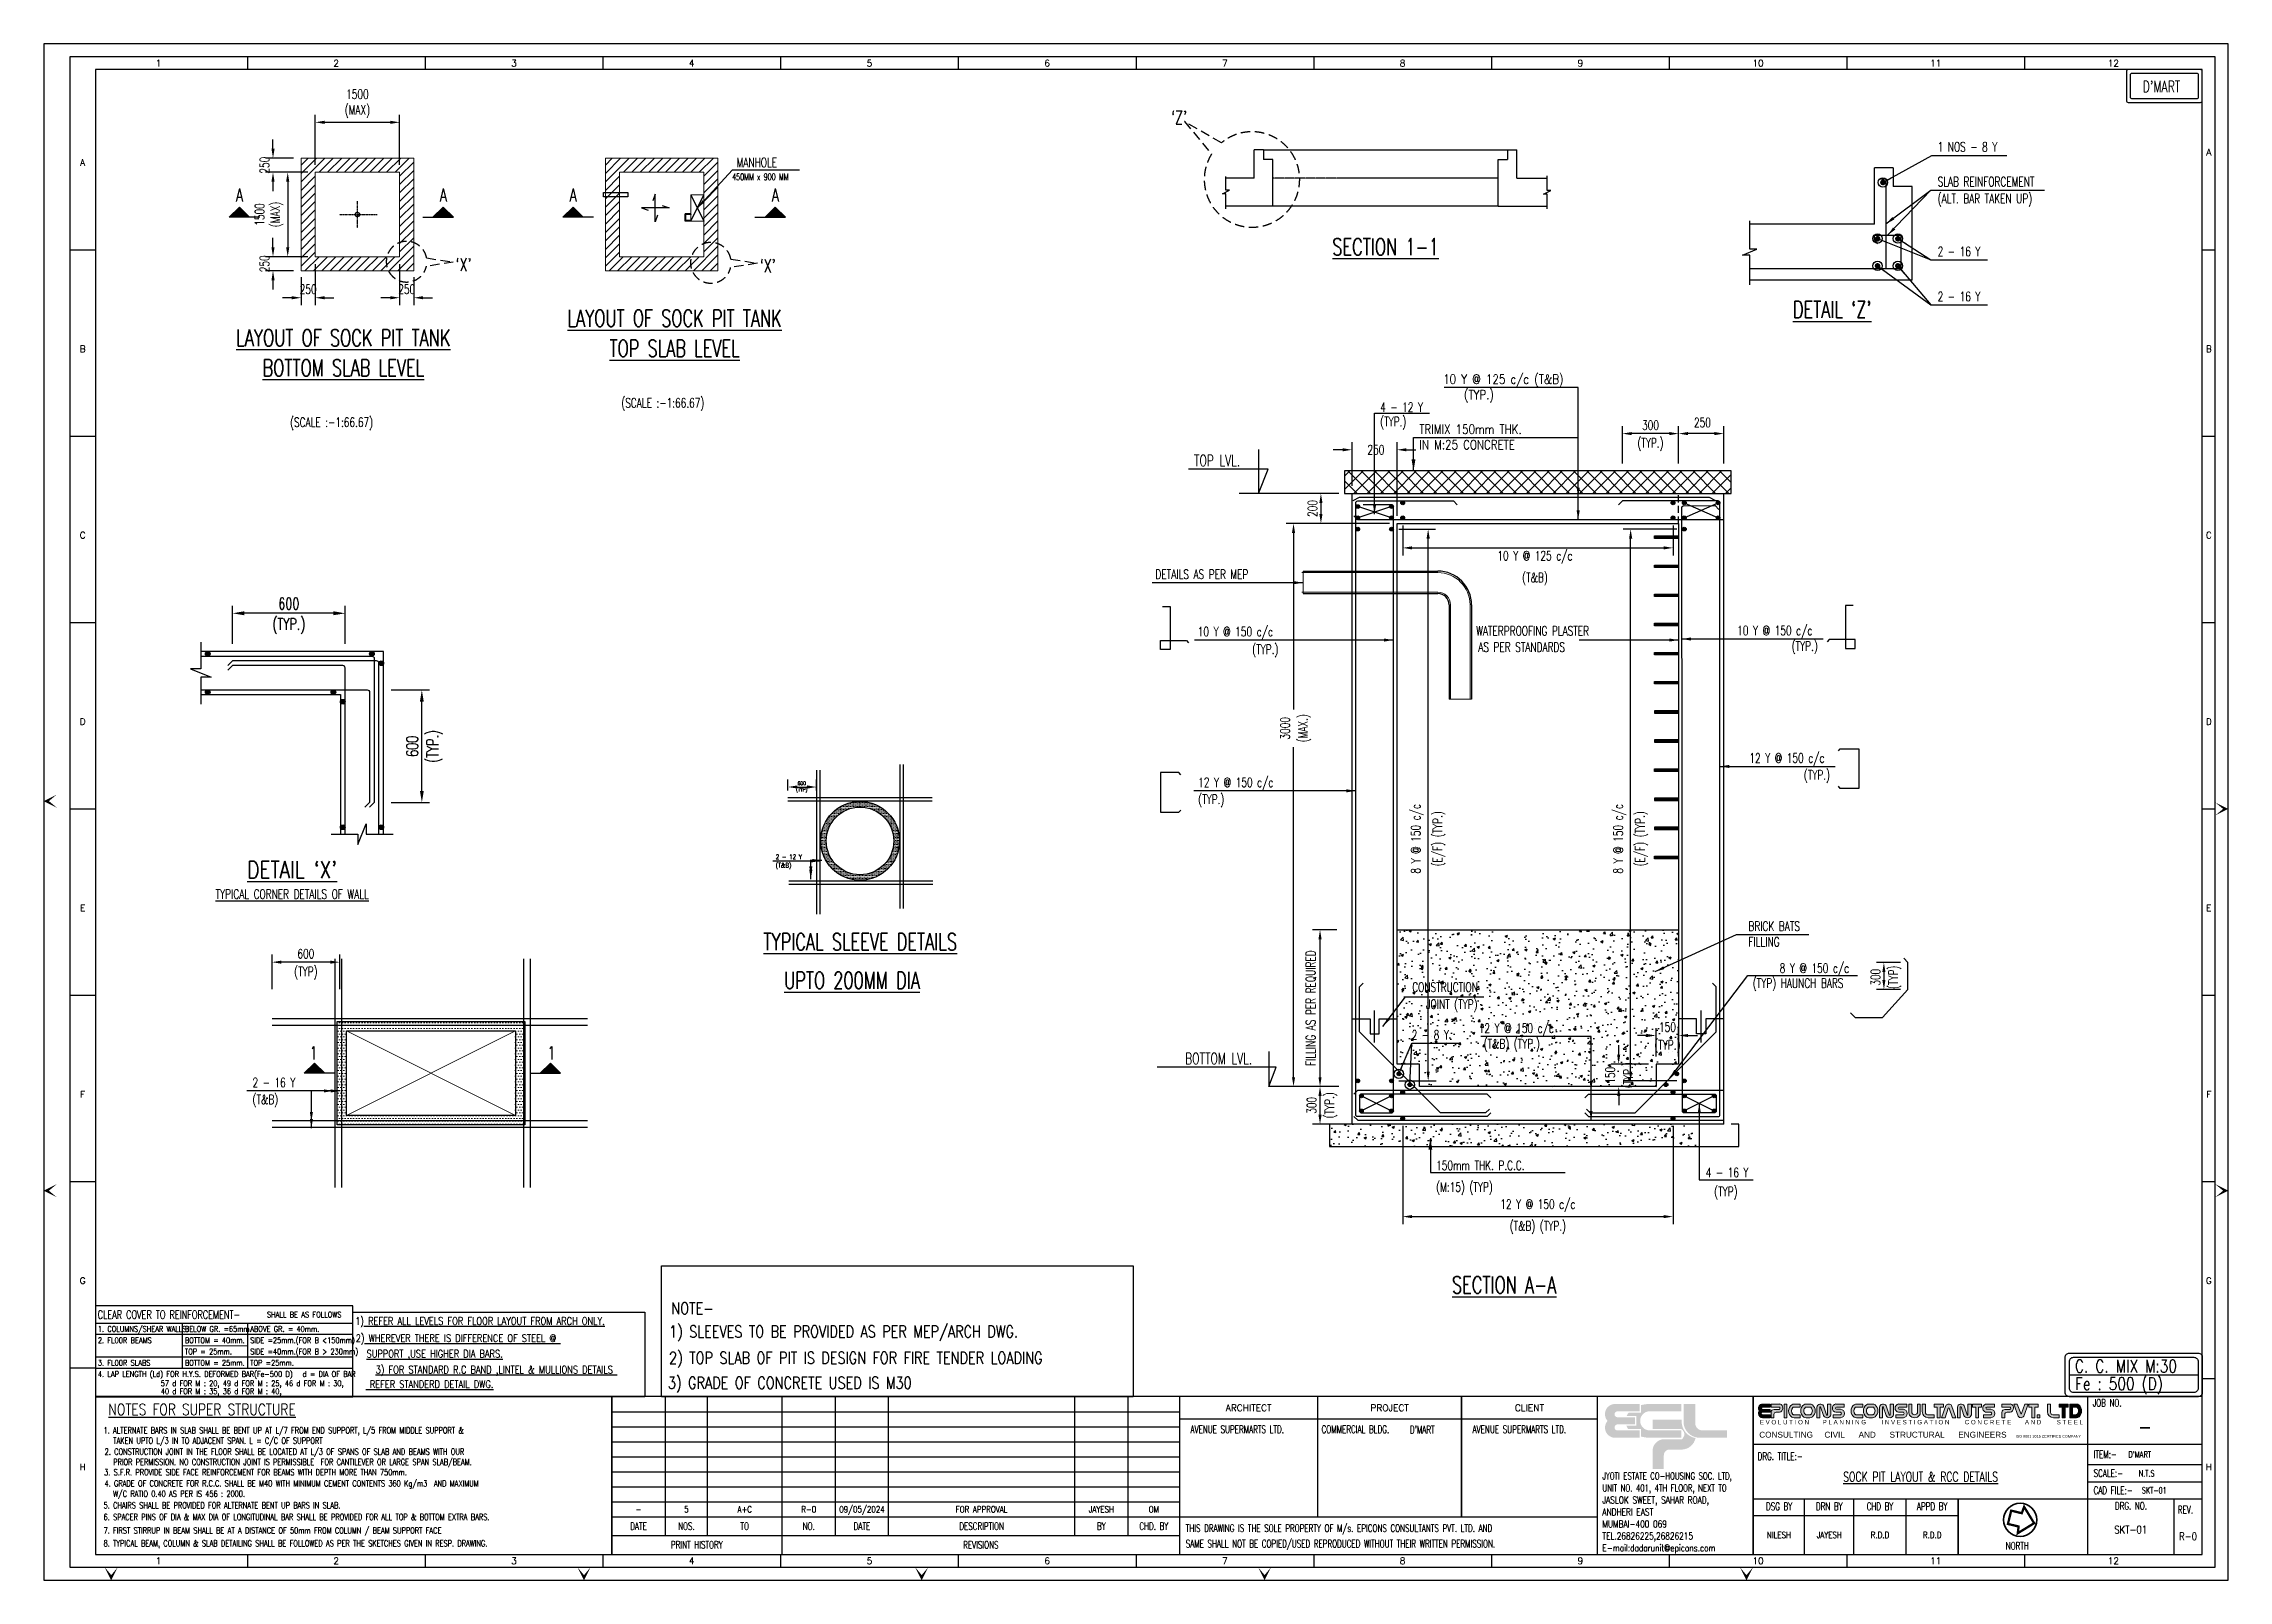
# Model space of a CAD drawing. Header units: millimetres. Extents: x 1549375 to 1746720, y -621670 to -557890.
# Drawn here: x 1549375 to 1607567, y -621528 to -580592 of the extents above; entities that cross this region are included whole.
import ezdxf
from ezdxf.enums import TextEntityAlignment as Align

# ---------------------------------------------------------------- set-up
doc = ezdxf.new("R2010")
doc.units = ezdxf.units.MM
doc.header["$MEASUREMENT"] = 0
doc.header["$PDMODE"] = 35
doc.linetypes.add('HIDDEN', pattern=[0.375, 0.25, -0.125])
doc.linetypes.add('HIDDEN2', pattern=[0.1875, 0.125, -0.0625])
for name, color, linetype, lineweight in [('00 ECPL LOGO', 250, 'Continuous', 20), ('00 ELEV-2', 9, 'Continuous', 30), ('HATCH', 8, 'Continuous', 5), ('TEXT1', 7, 'Continuous', 15), ('Thin', 251, 'Continuous', 5)]:
    doc.layers.add(name, color=color, linetype=linetype, lineweight=lineweight)
for name, color, linetype in [('BEAM OUTTER', 4, 'Continuous'), ('FRAME TABLE', 5, 'Continuous'), ('PNA', 8, 'Continuous'), ('REINFORCEMENT', 6, 'Continuous'), ('S- PILE CAP', 4, 'Continuous'), ('S-BRECK LINE', 8, 'Continuous'), ('S-CLOUD', 7, 'Continuous'), ('S-COLUMN', 1, 'Continuous'), ('S-CONCRET LINE', 4, 'Continuous'), ('S-DIM-1', 5, 'Continuous'), ('S-HATCH', 253, 'Continuous'), ('S-LEVEL SECTION', 3, 'Continuous'), ('S-LINE CUT', 8, 'Continuous'), ('S-NOTES', 4, 'Continuous'), ('S-PCC', 9, 'Continuous'), ('S-REINFORCEMENT', 6, 'Continuous'), ('S-SCHEDULE LINE-1', 7, 'Continuous'), ('S-SECTION MARK', 1, 'Continuous'), ('S-SLAB MARK', 3, 'Continuous'), ('S-SLAB NO', 3, 'Continuous'), ('S-TEXT', 2, 'Continuous'), ('S-TEXT-1', 4, 'Continuous'), ('S-TITIL', 6, 'Continuous'), ('S-TITLE', 6, 'Continuous'), ('SCHEDULE LINE-1', 7, 'Continuous'), ('ST', 6, 'Continuous'), ('TEXT (SHEET)', 4, 'Continuous'), ('TITLE', 6, 'Continuous'), ('WALL', 7, 'Continuous')]:
    doc.layers.add(name, color=color, linetype=linetype)
doc.styles.add('ROMANS', font='simplex.shx', dxfattribs={"width": 0.7})
doc.styles.add('SEC. TEXT', font='arial.ttf', dxfattribs={"height": 180})
doc.dimstyles.new('dim100', dxfattribs={"dimtxt": 250, "dimasz": 250, "dimexe": 200, "dimexo": 200, "dimgap": 100, "dimtad": 1, "dimdec": 0, "dimzin": 0, "dimdsep": 46, "dimtxsty": 'ROMANS', "dimcen": 0, "dimclrd": 5, "dimclre": 5, "dimclrt": 4, "dimadec": 0, "dimazin": 0, "dimtfac": 1, "dimtdec": 0, "dimtix": 1, "dimtofl": 0, "dimtmove": 2, "dimatfit": 3, "dimfxl": 0, "dimtolj": 1, "dimtzin": 0, "dimlwd": -1, "dimlwe": -1, "dimarcsym": 0})
doc.dimstyles.new('dim20', dxfattribs={"dimtxt": 250, "dimasz": 250, "dimexe": 200, "dimexo": 200, "dimgap": 100, "dimtad": 1, "dimdec": 0, "dimlfac": 0.2, "dimzin": 0, "dimdsep": 46, "dimtxsty": 'ROMANS', "dimcen": 0, "dimclrd": 170, "dimclre": 170, "dimclrt": 4, "dimadec": 0, "dimazin": 0, "dimtfac": 1, "dimtdec": 0, "dimtix": 1, "dimtofl": 0, "dimtmove": 2, "dimatfit": 3, "dimfxl": 0, "dimtolj": 1, "dimtzin": 0, "dimlwd": -1, "dimlwe": -1, "dimarcsym": 0})
doc.dimstyles.new('dim25', dxfattribs={"dimtxt": 250, "dimasz": 250, "dimexe": 200, "dimexo": 200, "dimgap": 100, "dimtad": 1, "dimdec": 0, "dimlfac": 0.25, "dimzin": 0, "dimdsep": 46, "dimtxsty": 'ROMANS', "dimcen": 0, "dimclrd": 170, "dimclre": 170, "dimclrt": 4, "dimadec": 0, "dimazin": 0, "dimtfac": 1, "dimtdec": 0, "dimtix": 1, "dimtofl": 0, "dimtmove": 2, "dimatfit": 3, "dimfxl": 0, "dimtolj": 1, "dimtzin": 0, "dimlwd": -1, "dimlwe": -1, "dimarcsym": 0})
doc.dimstyles.new('dim33.33', dxfattribs={"dimtxt": 250, "dimasz": 250, "dimexe": 200, "dimexo": 200, "dimgap": 100, "dimtad": 1, "dimtoh": 1, "dimdec": 0, "dimlfac": 0.333331, "dimzin": 0, "dimdsep": 46, "dimtxsty": 'ROMANS', "dimcen": 0, "dimclrd": 170, "dimclre": 170, "dimclrt": 4, "dimadec": 0, "dimazin": 0, "dimtfac": 1, "dimtdec": 0, "dimtix": 1, "dimtofl": 0, "dimtmove": 2, "dimatfit": 3, "dimfxl": 0, "dimtolj": 1, "dimtzin": 0, "dimlwd": -1, "dimlwe": -1, "dimarcsym": 0})
doc.dimstyles.new('dim66.67(1.5)', dxfattribs={"dimtxt": 250, "dimasz": 250, "dimexe": 200, "dimexo": 200, "dimgap": 100, "dimtad": 1, "dimdec": 0, "dimlfac": 0.666666, "dimzin": 0, "dimdsep": 46, "dimtxsty": 'ROMANS', "dimcen": 0, "dimclrd": 5, "dimclre": 5, "dimclrt": 4, "dimadec": 0, "dimazin": 0, "dimtfac": 1, "dimtdec": 0, "dimtix": 1, "dimtofl": 0, "dimtmove": 2, "dimatfit": 3, "dimfxl": 0, "dimtolj": 1, "dimtzin": 0, "dimlwd": -1, "dimlwe": -1, "dimarcsym": 0})
pattern_1 = [(50, (657905, -222045.16), (637.5646, -55.77968), [66.66667, -733.33333]), (355, (657905, -222045.16), (-123.3345, 668.61523), [53.33333, -586.66667]), (100.451444, (657958.1, -222049.8), (514.2301, 612.83555), [56.65795, -623.23743]), (46.1842, (657905, -221867.4), (948.65896, -147.12825), [100, -1100]), (96.63564, (657984.1, -221879.6), (830.8106, 865.8832), [84.987, -934.8567]), (351.18416, (657905, -221867.4), (830.8106, 865.8832), [80, -880]), (21, (657993.9, -221911.8), (530.58405, -357.88346), [66.66667, -733.33333]), (326, (657993.9, -221911.8), (216.2803, 644.5778), [53.33333, -586.66667]), (71.451445, (658038.1, -221941.65), (746.86433, 286.69436), [56.65795, -623.23743]), (37.5, (657905, -222045.16), (10.80876, 295.90565), [0, -579.55556, 0, -595.55556, 0, -588.88889]), (7.5, (657905, -222045.16), (233.83959, 350.58819), [0, -339.55556, 0, -566.22222, 0, -224.44444]), (327.5, (657706.78, -222045.16), (474.50883, -20.048775), [0, -222.22222, 0, -693.33333, 0, -920]), (317.5, (657617.9, -222045.16), (518.3877, 88.9822), [0, -288.88889, 0, -460.44444, 0, -653.33333])]

msp = doc.modelspace()

# ---------------------------------------------------------------- texts
at = {"layer": 'S-LEVEL SECTION', "style": 'ROMANS', "width": 0.7}
for s, p in [('TOP LVL.', (1580015.3, -591698.7)), ('BOTTOM LVL.', (1579778.6, -607628.7))]:
    msp.add_text(s, height=300, dxfattribs=at).set_placement(p, align=Align.MIDDLE_LEFT)
at = {"layer": 'S-SECTION MARK', "style": 'ROMANS', "width": 0.7}
for s, p in [("`Z'", (1579617.6, -582559.9)), ("`X'", (1560557.7, -586480.7, -5.5)), ("`X'", (1568661.3, -586510.7, -5.5)), ('1', (1556564.5, -607477.4)), ('1', (1562897.1, -607477.4))]:
    msp.add_text(s, height=350, dxfattribs=at).set_placement(p, align=Align.MIDDLE)
for rotation, p in [(359.185001, (1554586.6, -584623.6, 100158.5)), (0.814999, (1560016.7, -584623.6, 100158.5)), (359.185001, (1563474.4, -584623.6, 100158.5)), (0.814999, (1568861.9, -584623.6, 100158.5))]:
    msp.add_text('A', height=350, rotation=rotation, dxfattribs=at).set_placement(p, align=Align.MIDDLE)
at = {"layer": 'S-TEXT', "style": 'ROMANS'}
for s, height, width, p in [('(SCALE :-1:66.67)', 250, 0.7, (1565866.4, -590158.7, -5.5)), ('(SCALE :-1:66.67)', 250, 0.7, (1557043.1, -590678.2, -5.5)), ('%%UTYPICAL CORNER DETAILS OF WALL', 250, 0.7, (1555994.5, -603246.9, -2245575.7)), ('-', 172.9, 0.8, (1565220.6, -619636.4)), ('5', 172.9, 0.8, (1566495.8, -619636.4)), ('A+C', 172.94, 0.8, (1568047.8, -619636.4)), ('R-0', 172.94, 0.8, (1569754.4, -619636.4)), ('09/05/2024', 172.94, 0.8, (1571172.3, -619636.4)), ('FOR APPROVAL', 172.94, 0.8, (1574358.2, -619636.4)), ('JAYESH', 172.94, 0.8, (1577548.8, -619636.4)), ('OM', 172.94, 0.8, (1578946.2, -619636.4)), ('NILESH', 172.94, 0.8, (1595597.1, -620319.9)), ('JAYESH', 172.94, 0.8, (1596937.8, -620319.9)), ('R.D.D', 172.94, 0.8, (1598289.2, -620319.9)), ('R.D.D', 172.94, 0.8, (1599679.8, -620319.9)), ('SKT-01', 207.53, 0.8, (1604966.2, -620176.2)), ('R-0', 207.53, 0.8, (1606494.2, -620358.7))]:
    msp.add_text(s, height=height, dxfattribs=dict(at, width=width)).set_placement(p, align=Align.MIDDLE_CENTER)
for s, height, width, p in [('AVENUE SUPERMARTS LTD.', 199.546, 0.7, (1579922.1, -617504.2)), ('COMMERCIAL BLDG.', 199.546, 0.7, (1583414.5, -617504.2)), (" D'MART ", 199.55, 0.7, (1585672.4, -617513.6)), ('AVENUE SUPERMARTS LTD.', 199.546, 0.7, (1587436.6, -617504.2)), (" D'MART", 162.19, 0.65, (1604816.7, -618173)), ('N.T.S', 172.94, 0.65, (1605183.1, -618678.9)), ('SKT-01', 172.94, 0.65, (1605264.8, -619130.8))]:
    msp.add_text(s, height=height, dxfattribs=dict(at, width=width)).set_placement(p, align=Align.MIDDLE_LEFT)
at = {"layer": 'S-TEXT-1', "style": 'ROMANS'}
for s, height, width, p in [('1 NOS - 8 Y', 250, 0.7, (1599824, -583341.6)), ('SLAB REINFORCEMENT', 250, 0.7, (1599824, -584267.9)), ('(ALT. BAR TAKEN UP)', 250, 0.7, (1599824, -584717.9)), ('2 - 16 Y', 250, 0.7, (1599824, -586126)), ('2 - 16 Y', 250, 0.7, (1599824, -587327.2)), ('10 Y @ 125 c/c (T&B)', 250, 0.8, (1586654.1, -589529)), ('(TYP.)', 250, 0.8, (1587208.1, -589943.3)), ('4 - 12 Y', 250, 0.7, (1584975.7, -590275.1, 560816.9)), ('(TYP.)', 250, 0.7, (1584975.7, -590660.1, 560816.9)), ('TRIMIX 150mm THK.', 250, 0.8, (1586018.8, -590863.2)), ('IN M:25 CONCRETE', 250, 0.8, (1586018.8, -591275.4)), ('DETAILS AS PER MEP', 250, 0.7, (1578989.5, -594726.5, 21.3)), ('10 Y @ 150 c/c', 250, 0.7, (1580116.8, -596254, -83.9)), ('WATERPROOFING PLASTER', 250, 0.7, (1587532.6, -596235.2)), ('10 Y @ 150 c/c', 250, 0.7, (1594485.5, -596226, -83.9)), ('(TYP.)', 250, 0.7, (1581566.8, -596726.2, -83.9)), ('AS PER STANDARDS', 250, 0.7, (1587589.1, -596666.7)), ('(TYP.)', 250, 0.7, (1595935.5, -596640.2, -83.9)), ('12 Y @ 150 c/c', 250, 0.7, (1594809.6, -599621.3, -540.7)), ('(TYP.)', 250, 0.7, (1596259.6, -600071.3, -540.7)), ('12 Y @ 150 c/c', 250, 0.7, (1580127.8, -600270.7, -540.7)), ('(TYP.)', 250, 0.7, (1580127.8, -600720.7, -540.7)), ('2 - 12 Y', 125, 0.7, (1568875.4, -602254.7)), ('(T&B)', 125, 0.7, (1568875.4, -602479.7)), ('8 Y @ 150 c/c', 250, 0.7, (1595616.5, -605218.9)), ('CONSTRUCTION', 250, 0.7, (1585829, -605728)), ('(TYP) HAUNCH BARS', 250, 0.7, (1594899.8, -605618.9)), ('JOINT (TYP)', 250, 0.7, (1586195.7, -606182)), ('2 - 8 Y', 250, 0.7, (1585815.2, -606995.2)), ('12 Y @ 150 c/c', 250, 0.7, (1587601, -606819.2)), ('(T&B) (TYP.)', 250, 0.7, (1587729.9, -607233.4)), ('2 - 16 Y', 250, 0.7, (1554937.3, -608265.5)), ('(T&B)', 250, 0.7, (1554937.3, -608715.5)), ('150mm THK. P.C.C.', 250, 0.7, (1586466.8, -610474.6)), ('(M:15) (TYP)', 250, 0.7, (1586466.8, -611051.1)), ('4 - 16 Y', 250, 0.7, (1593646.2, -610664.8, 560630.4)), ('(TYP)', 250, 0.7, (1593872.6, -611170))]:
    msp.add_text(s, height=height, dxfattribs=dict(at, width=width)).set_placement(p, align=Align.MIDDLE_LEFT)
at = {"layer": 'S-TEXT-1', "style": 'ROMANS', "width": 0.7}
for s, p in [('BRICK BATS ', (1594783.8, -604225.5)), ('FILLING', (1594783.8, -604642.2))]:
    msp.add_text(s, height=250, dxfattribs=at).set_placement(p)
at = {"layer": 'S-TEXT-1', "linetype": 'Continuous', "style": 'ROMANS', "width": 0.7}
for s, height, p in [('1. ALTERNATE BARS IN SLAB SHALL BE BENT UP AT L/7 FROM END SUPPORT, L/5 FROM MIDDLE SUPPORT &', 165.335, (1550970.3, -617533.2)), ('2. CONSTRUCTION JOINT IN THE FLOOR SHALL BE LOCATED AT L/3 OF SPANS OF SLAB AND BEAMS WITH OUR', 165.335, (1550998.8, -618100.3)), ('TAKEN UPTO L/3 IN TO ADJACENT SPAN. L = C/C OF SUPPORT', 165.335, (1551226.8, -617809.2)), ('3. S.F.R. PROVIDE SIDE FACE REINFORCEMENT FOR BEAMS WITH DEPTH MORE THAN 750mm.', 165.335, (1550985.1, -618647.7)), ('PRIOR PERMISSION. NO CONSTRUCTION JOINT IS PERMISSIBLE  FOR CANTILEVER OR LARGE SPAN SLAB/BEAM.', 165.335, (1551226.8, -618376.3)), ('4. GRADE OF CONCRETE FOR R.C.C. SHALL BE M40 WITH MINIMUM CEMENT CONTENTS 360 Kg/m3  AND MAXIMUM ', 165.335, (1550994.6, -618946.8)), ('W/C RATIO 0.40 AS PER IS 456 : 2000.', 165.335, (1551226.8, -619222.8)), ('5. CHAIRS SHALL BE PROVIDED FOR ALTERNATE BENT UP BARS IN SLAB.', 165.335, (1550970.3, -619531.1)), ('7. FIRST STIRRUP IN BEAM SHALL BE AT A DISTANCE OF 50mm FROM COLUMN / BEAM SUPPORT FACE', 165.335, (1550970.3, -620200)), ('6. SPACER PINS OF DIA & MAX DIA OF LONGITUDINAL BAR SHALL BE PROVIDED FOR ALL TOP & BOTTOM EXTRA BARS.', 165.3354, (1550970.3, -619839.4)), ('8. TYPICAL BEAM, COLUMN & SLAB DETAILING SHALL BE FOLLOWED AS PER THE SKETCHES GIVEN IN RESP. DRAWING.', 165.3354, (1550970.3, -620541.3))]:
    msp.add_text(s, height=height, dxfattribs=at).set_placement(p, align=Align.MIDDLE_LEFT)
at = {"layer": 'S-TEXT-1', "insert": (1567711.9, -583931), "char_height": 250, "width": 2744.958, "attachment_point": 4, "style": 'ROMANS'}
msp.add_mtext(' MANHOLE\\P{\\H0.7143x;450MM x 900 MM}', dxfattribs=at)
at = {"layer": 'S-TITIL', "style": 'ROMANS', "width": 0.7}
for s, p in [('%%USECTION 1-1', (1585119, -586002.8)), ("%%UDETAIL `Z'", (1597015.6, -587673.6)), ('%%UTYPICAL SLEEVE DETAILS', (1571125.5, -604517)), ('%%UUPTO 200MM DIA', (1570907, -605544.5))]:
    msp.add_text(s, height=450, dxfattribs=at).set_placement(p, align=Align.MIDDLE)
at = {"layer": 'S-TITIL', "style": 'ROMANS'}
for s, width, p in [('%%ULAYOUT OF SOCK PIT TANK', 0.7, (1566181.5, -587907.5)), ('%%ULAYOUT OF SOCK PIT TANK', 0.7, (1557358.2, -588427)), ('%%UTOP SLAB LEVEL', 0.7, (1566181.5, -588707.5)), ('%%UBOTTOM SLAB LEVEL', 0.7, (1557358.2, -589227)), ("%%UDETAIL `X'", 0.8, (1555994.5, -602596.9, -2245575.7)), ('%%USECTION A-A', 0.7, (1588280, -613659))]:
    msp.add_text(s, height=450, dxfattribs=dict(at, width=width)).set_placement(p, align=Align.MIDDLE_CENTER)
at = {"layer": 'S-TITIL', "style": 'ROMANS', "width": 0.8}
for s, height, p in [('C. C. MIX M:30', 335.993, (1603482.3, -615820.6)), ('Fe : 500 (D)', 335.993, (1603482.3, -616289)), ('%%UNOTES FOR SUPER STRUCTURE', 297.609, (1551099.6, -616974.8))]:
    msp.add_text(s, height=height, dxfattribs=at).set_placement(p, align=Align.MIDDLE_LEFT)
at = {"layer": 'S-TITIL', "color": 1, "style": 'ROMANS'}
for s, height, width, p in [('-', 415.1, 0.8, (1605347, -617435.4)), ('%%USOCK PIT LAYOUT & RCC DETAILS', 259.41, 0.7, (1599370.7, -618769.3))]:
    msp.add_text(s, height=height, dxfattribs=dict(at, width=width)).set_placement(p, align=Align.MIDDLE_CENTER)
at = {"layer": 'TITLE', "style": 'ROMANS', "width": 0.7}
msp.add_text("D'MART", height=301.81, dxfattribs=at).set_placement((1605290, -581731.9), align=Align.MIDDLE_LEFT)
at = {"layer": 'TITLE', "color": 2, "style": 'ROMANS', "width": 0.8}
for s, height, p in [('1)%%U REFER ALL LEVELS FOR FLOOR LAYOUT FROM ARCH ONLY.', 200.344, (1557672, -614620.1)), ('NOTE-', 313.04, (1566094.1, -614280.3)), ('2)%%u WHEREVER THERE IS DIFFERENCE OF STEEL @ ', 200.344, (1557686.8, -615076.7)), ('1) SLEEVES TO BE PROVIDED AS PER MEP/ARCH DWG.', 313.037, (1566032.5, -614900)), ('   %%USUPPORT ,USE HIGHER DIA BARS.', 200.344, (1557646.4, -615491.8)), ('2) TOP SLAB OF PIT IS DESIGN FOR FIRE TENDER LOADING', 313.037, (1566032.5, -615601.5)), ('%%U REFER STANDERD DETAIL DWG.', 200.344, (1557953.2, -616303)), ('3) GRADE OF CONCRETE USED IS M30 ', 313.037, (1566001, -616266))]:
    msp.add_text(s, height=height, dxfattribs=at).set_placement(p, align=Align.MIDDLE_LEFT)
msp.add_text('%%U3) FOR STANDARD R.C BAND ,LINTEL & MULLIONS DETAILS ', height=200.344, dxfattribs=at).set_placement((1561432, -615915.5), align=Align.MIDDLE_CENTER)

# ---------------------------------------------------------------- blocks, each defined once
blk = doc.blocks.new('*D14')
at = {"layer": 'Defpoints', "color": 0, "lineweight": 18, "transparency": 16777216}
for p in [(1554405, -595766), (1554405, -596784), (1557405, -596784)]:
    blk.add_point(p, dxfattribs=at)
at = {"layer": 'S-DIM-1', "color": 170, "transparency": 16777216}
for p, q in [((1554405, -596584), (1554405, -595566)), ((1557092, -595766), (1554717, -595766)), ((1557405, -596584), (1557405, -595566))]:
    blk.add_line(p, q, dxfattribs=at)
at = {"layer": 'S-DIM-1', "color": 170, "lineweight": 18, "transparency": 16777216}
for points in [[(1554717, -595713), (1554717, -595818), (1554405, -595766)], [(1557092, -595818), (1557092, -595713), (1557405, -595766)]]:
    blk.add_solid(points, dxfattribs=at)
at = {"layer": 'S-DIM-1', "color": 4, "transparency": 16777216, "char_height": 312.5, "attachment_point": 5, "style": 'ROMANS'}
for s, insert in [('(TYP.)', (1555905, -596104)), ('\\A1;600', (1555905, -595509))]:
    blk.add_mtext(s, dxfattribs=dict(at, insert=insert))
blk = doc.blocks.new('*D15')
at = {"layer": 'Defpoints', "color": 0, "lineweight": 18, "transparency": 16777216}
for p in [(1558430, -597809), (1559448, -597809), (1558430, -600809)]:
    blk.add_point(p, dxfattribs=at)
at = {"layer": 'S-DIM-1', "color": 170, "transparency": 16777216}
for p, q in [((1558630, -597809), (1559648, -597809)), ((1559448, -600496), (1559448, -598121)), ((1558630, -600809), (1559648, -600809))]:
    blk.add_line(p, q, dxfattribs=at)
at = {"layer": 'S-DIM-1', "color": 170, "lineweight": 18, "transparency": 16777216}
for points in [[(1559500, -598121), (1559396, -598121), (1559448, -597809)], [(1559396, -600496), (1559500, -600496), (1559448, -600809)]]:
    blk.add_solid(points, dxfattribs=at)
at = {"layer": 'S-DIM-1', "color": 4, "transparency": 16777216, "char_height": 312.5, "attachment_point": 5, "rotation": 90, "style": 'ROMANS'}
for s, insert in [('\\A1;600', (1559191, -599309)), ('(TYP.)', (1559786, -599309))]:
    blk.add_mtext(s, dxfattribs=dict(at, insert=insert))
blk = doc.blocks.new('EPICONS TITLE')
at = {"layer": '00 ECPL LOGO'}
h = blk.add_hatch(color=7, dxfattribs=at)
h.dxf.hatch_style = 1
h.paths.add_polyline_path([(678, -252), (678, -146), (414, -146, 0.261636), (303, -208, 0.285841), (304, -378, 0.344902), (324, -574, 0.204992), (418, -614), (678, -614), (678, -510), (424, -510, -1), (418, -426), (678, -426), (678, -331), (424, -331, -1), (422, -252)])
h = blk.add_hatch(color=7, dxfattribs=at)
h.dxf.hatch_style = 1
h.paths.add_polyline_path([(1011, -146), (712, -146), (712, -252), (997, -252, -0.440545), (997, -331), (816, -331, 0.414214), (712, -435), (712, -614), (810, -614), (810, -504, -0.414214), (888, -426), (997, -426, 0.757811)])
h.paths.add_polyline_path([(1254, -146), (1153, -146), (1153, -614), (1254, -614)])
h.paths.add_polyline_path([(1708, -146), (1494, -146, 0.154275), (1419, -169, 0.519672), (1419, -591, 0.154275), (1494, -614), (1708, -614), (1708, -510), (1472, -510, -0.210356), (1452, -502, -0.388707), (1452, -260, -0.210356), (1472, -252), (1708, -252)])
h.paths.add_polyline_path([(2037, -146), (1904, -146, 0.159018), (1828, -171, 0.507969), (1828, -589, 0.159018), (1904, -614), (2037, -614, 0.173791), (2119, -585, 0.472311), (2119, -175, 0.173791)])
h.paths.add_polyline_path([(2046, -252, -0.185052), (2063, -258, -0.445894), (2063, -504, -0.185052), (2046, -510), (1899, -510, -0.185052), (1882, -504, -0.445894), (1882, -258, -0.185052), (1899, -252)], flags=16)
h.paths.add_polyline_path([(2501, -209, 0.723435), (2273, -252), (2273, -614), (2374, -614), (2374, -252, -0.723435), (2399, -241), (2495, -533, 0.724077), (2751, -510), (2751, -146), (2635, -146), (2635, -509, -0.755661), (2603, -519)])
h.paths.add_polyline_path([(3198, -146), (2916, -146, 0.823713), (2916, -429), (3082, -429, -0.713272), (3082, -510), (2830, -510), (2830, -614), (3082, -614, 0.900309), (3082, -324), (2936, -324, -0.746931), (2936, -252), (3198, -252)])
h = blk.add_hatch(color=7, dxfattribs=at)
h.dxf.hatch_style = 1
h.paths.add_polyline_path([(3837, -146), (3623, -146, 0.154275), (3548, -169, 0.519672), (3548, -591, 0.154275), (3623, -614), (3837, -614), (3837, -510), (3600, -510, -0.210932), (3581, -502, -0.385278), (3580, -260, -0.212895), (3599, -252), (3837, -252)])
h.paths.add_polyline_path([(4255, -175, 0.173792), (4173, -146), (4040, -146, 0.159018), (3964, -171, 0.507969), (3964, -589, 0.159018), (4040, -614), (4173, -614, 0.173792), (4255, -585, 0.472311)])
h.paths.add_polyline_path([(4182, -252, -0.185053), (4199, -258, -0.445893), (4199, -504, -0.185053), (4182, -510), (4035, -510, -0.185053), (4017, -504, -0.445893), (4017, -258, -0.185053), (4035, -252)], flags=16)
h.paths.add_polyline_path([(4406, -252), (4406, -614), (4507, -614), (4507, -252, -0.436861), (4522, -236, -0.319738), (4534, -245), (4629, -533, 0.724077), (4884, -510), (4884, -146), (4768, -146), (4768, -509, -0.755661), (4737, -519), (4635, -209, 0.723435)])
h.paths.add_polyline_path([(5335, -146), (5053, -146, 0.823713), (5053, -429), (5219, -429, -0.713272), (5219, -510), (4967, -510), (4967, -614), (5219, -614, 0.900309), (5219, -324), (5074, -324, -0.746931), (5074, -252), (5335, -252)])
h.paths.add_polyline_path([(5509, -146), (5408, -146), (5408, -452, 0.160106), (5433, -529, 0.505303), (5772, -529, 0.160106), (5797, -452), (5797, -146), (5699, -146), (5699, -451, -0.621318), (5509, -451)])
h.paths.add_polyline_path([(5969, -146), (5862, -146), (5862, -406, 0.414214), (6070, -614), (6267, -614), (6267, -510), (6047, -510, -0.414214), (5969, -432)])
h.paths.add_polyline_path([(6589, -146), (6267, -146), (6267, -249), (6372, -249), (6372, -614), (6473, -614), (6473, -249), (6589, -249)])
h.paths.add_polyline_path([(6863, -194, 0.539211), (6672, -201), (6523, -614), (6641, -614), (6752, -289, -0.708617), (6777, -289), (6894, -614), (7006, -614)])
h.paths.add_polyline_path([(7288, -209, 0.723435), (7059, -252), (7059, -614), (7160, -614), (7160, -252, -0.723435), (7186, -241), (7282, -533, 0.724077), (7538, -510), (7538, -146), (7421, -146), (7421, -509, -0.755661), (7390, -519)])
h.paths.add_polyline_path([(7886, -146), (7579, -146), (7579, -249), (7684, -249), (7684, -614), (7785, -614), (7785, -249), (7886, -249)])
h.paths.add_polyline_path([(8321, -146), (8059, -146, 0.157568), (7983, -170, 0.511532), (7983, -404, 0.157569), (8059, -429), (8206, -429, -0.713272), (8206, -510), (7953, -510), (7953, -614), (8206, -614, 0.900308), (8206, -324), (8065, -324), (8060, -324, -0.722204), (8060, -249), (8321, -249)])
h = blk.add_hatch(color=7, dxfattribs=at)
h.dxf.hatch_style = 1
h.paths.add_polyline_path([(8875, -146), (8576, -146), (8576, -252), (8849, -252, -0.270444), (8871, -265, -0.26297), (8871, -318, -0.270444), (8849, -331), (8680, -331, 0.414214), (8576, -435), (8576, -614), (8674, -614), (8674, -504, -0.414214), (8752, -426), (8861, -426, 0.757811)])
h.paths.add_polyline_path([(9103, -146), (8990, -146), (9133, -566, 0.539211), (9324, -560), (9474, -146), (9356, -146), (9244, -471, -0.708617), (9220, -471)])
h.paths.add_polyline_path([(9814, -146), (9492, -146), (9492, -249), (9597, -249), (9597, -614), (9698, -614), (9698, -249), (9814, -249)])
h.paths.add_polyline_path([(10234, -146), (10128, -146), (10128, -406, 0.414214), (10336, -614), (10533, -614), (10533, -510), (10312, -510, -0.414214), (10234, -432)])
h.paths.add_polyline_path([(9871, -510), (9775, -510), (9775, -614), (9871, -614)])
h = blk.add_hatch(color=7, dxfattribs=at)
h.dxf.hatch_style = 1
h.paths.add_polyline_path([(10533, -146), (10533, -249), (10637, -249), (10637, -614), (10739, -614), (10739, -249), (10839, -249), (10839, -146)])
h.paths.add_polyline_path([(10890, -146), (10890, -614), (11119, -614, 0.189446), (11208, -580, 0.435754), (11208, -181, 0.189446), (11119, -146)])
h.paths.add_polyline_path([(11122, -249, -0.519112), (11122, -510), (10989, -510), (10989, -249)], flags=16)
at = {"layer": '00 ECPL LOGO', "color": 7}
for p, q in [((678, -146), (414, -146)), ((418, -426), (678, -426)), ((678, -510), (418, -510)), ((418, -614), (678, -614)), ((424, -252), (678, -252)), ((678, -331), (424, -331)), ((678, -252), (678, -146)), ((678, -426), (678, -331)), ((678, -614), (678, -510)), ((1011, -146), (712, -146)), ((712, -146), (712, -252)), ((997, -252), (712, -252)), ((712, -435), (712, -614)), ((712, -614), (810, -614)), ((810, -504), (810, -614)), ((997, -331), (816, -331)), ((888, -426), (997, -426)), ((1153, -146), (1254, -146)), ((1153, -146), (1153, -614)), ((1153, -614), (1254, -614)), ((1254, -146), (1254, -614)), ((1472, -252), (1708, -252)), ((1472, -510), (1708, -510)), ((1494, -146), (1708, -146)), ((1494, -614), (1708, -614)), ((1708, -252), (1708, -146)), ((1708, -614), (1708, -510)), ((1899, -252), (2046, -252)), ((1899, -510), (2046, -510)), ((1904, -146), (2037, -146)), ((2037, -614), (1904, -614)), ((2273, -252), (2273, -614)), ((2273, -614), (2374, -614)), ((2374, -252), (2374, -614)), ((2399, -241), (2495, -533)), ((2501, -209), (2603, -519)), ((2614, -614), (2635, -614)), ((2635, -146), (2751, -146)), ((2751, -146), (2635, -146)), ((2635, -146), (2635, -510)), ((2635, -614), (2635, -614)), ((2751, -146), (2751, -510)), ((2751, -252), (2751, -252)), ((2751, -510), (2751, -510)), ((2830, -614), (2830, -510)), ((2830, -510), (3082, -510)), ((2830, -614), (3082, -614)), ((2830, -614), (3082, -614)), ((2916, -146), (3198, -146)), ((3198, -146), (2916, -146)), ((3082, -429), (2916, -429)), ((2936, -252), (3198, -252)), ((3082, -324), (2936, -324)), ((3198, -252), (3198, -146)), ((3599, -252), (3837, -252)), ((3600, -510), (3837, -510)), ((3837, -146), (3623, -146)), ((3623, -614), (3837, -614)), ((3837, -252), (3837, -146)), ((3837, -614), (3837, -510)), ((4035, -252), (4182, -252)), ((4035, -510), (4182, -510)), ((4040, -146), (4173, -146)), ((4040, -614), (4173, -614)), ((4406, -252), (4406, -614)), ((4406, -614), (4507, -614)), ((4406, -614), (4507, -614)), ((4406, -614), (4507, -614)), ((4507, -252), (4507, -614)), ((4534, -245), (4629, -533)), ((4635, -209), (4737, -519)), ((4768, -146), (4884, -146)), ((4768, -146), (4884, -146)), ((4884, -146), (4768, -146)), ((4768, -146), (4768, -510)), ((4884, -146), (4884, -510)), ((4884, -252), (4884, -252)), ((4967, -614), (4967, -510)), ((4967, -510), (5219, -510)), ((4967, -510), (5219, -510)), ((4967, -614), (5219, -614)), ((4967, -614), (5219, -614)), ((4967, -614), (5219, -614)), ((5053, -146), (5335, -146)), ((5053, -146), (5335, -146)), ((5335, -146), (5053, -146)), ((5219, -429), (5053, -429)), ((5074, -252), (5335, -252)), ((5219, -324), (5074, -324)), ((5335, -252), (5335, -146)), ((5408, -146), (5509, -146)), ((5509, -146), (5408, -146)), ((5408, -146), (5408, -452)), ((5509, -146), (5509, -451)), ((5699, -146), (5797, -146)), ((5797, -146), (5699, -146)), ((5699, -146), (5699, -451)), ((5797, -146), (5797, -452)), ((5862, -146), (5969, -146)), ((5969, -146), (5862, -146)), ((5862, -406), (5862, -146)), ((5969, -432), (5969, -146)), ((6047, -510), (6267, -510)), ((6070, -614), (6267, -614)), ((6070, -614), (6267, -614)), ((6267, -146), (6589, -146)), ((6589, -146), (6267, -146)), ((6267, -146), (6267, -249)), ((6267, -249), (6372, -249)), ((6267, -510), (6267, -614)), ((6372, -614), (6372, -249)), ((6372, -614), (6473, -614)), ((6372, -614), (6473, -614)), ((6473, -614), (6473, -249)), ((6473, -249), (6589, -249)), ((6523, -614), (6672, -201)), ((6523, -614), (6641, -614)), ((6589, -146), (6589, -249)), ((6589, -614), (6641, -614)), ((6641, -614), (6752, -289)), ((6894, -614), (6777, -289)), ((7006, -614), (6863, -194)), ((6894, -614), (7006, -614)), ((6894, -614), (7006, -614)), ((7059, -252), (7059, -614)), ((7059, -614), (7160, -614)), ((7059, -614), (7160, -614)), ((7059, -614), (7160, -614)), ((7160, -252), (7160, -614)), ((7186, -241), (7282, -533)), ((7288, -209), (7390, -519)), ((7421, -146), (7538, -146)), ((7421, -146), (7538, -146)), ((7538, -146), (7421, -146)), ((7421, -146), (7538, -146)), ((7421, -146), (7421, -510)), ((7538, -146), (7538, -510)), ((7538, -252), (7538, -252)), ((7538, -510), (7538, -510)), ((7579, -146), (7886, -146)), ((7886, -146), (7579, -146)), ((7579, -146), (7886, -146)), ((7579, -146), (7886, -146)), ((7886, -146), (7579, -146)), ((7579, -146), (7579, -249)), ((7579, -249), (7684, -249)), ((7579, -249), (7684, -249)), ((7684, -614), (7684, -249)), ((7684, -614), (7785, -614)), ((7684, -614), (7785, -614)), ((7684, -614), (7785, -614)), ((7684, -614), (7785, -614)), ((7785, -614), (7785, -249)), ((7785, -249), (7886, -249)), ((7785, -249), (7886, -249)), ((7886, -146), (7886, -249)), ((7953, -614), (7953, -510)), ((7953, -510), (8206, -510)), ((7953, -510), (8206, -510)), ((7953, -510), (8206, -510)), ((7953, -614), (8206, -614)), ((7953, -614), (8206, -614)), ((7953, -614), (8206, -614)), ((7953, -614), (8206, -614)), ((7953, -614), (8206, -614)), ((8040, -146), (8321, -146)), ((8040, -146), (8321, -146)), ((8206, -429), (8040, -429)), ((8321, -146), (8059, -146)), ((8059, -429), (8194, -429)), ((8060, -249), (8321, -249)), ((8206, -324), (8060, -324)), ((8065, -324), (8206, -324)), ((8321, -252), (8321, -146)), ((8875, -146), (8576, -146)), ((8576, -146), (8576, -252)), ((8849, -252), (8576, -252)), ((8576, -435), (8576, -614)), ((8576, -614), (8674, -614)), ((8674, -504), (8674, -614)), ((8849, -331), (8680, -331)), ((8752, -426), (8861, -426)), ((9103, -146), (8990, -146)), ((9103, -146), (8990, -146)), ((8990, -146), (9133, -566)), ((9103, -146), (9220, -471)), ((9356, -146), (9244, -471)), ((9474, -146), (9324, -560)), ((9474, -146), (9356, -146)), ((9408, -146), (9356, -146)), ((9474, -146), (9356, -146)), ((9492, -146), (9814, -146)), ((9814, -146), (9492, -146)), ((9492, -146), (9814, -146)), ((9492, -146), (9814, -146)), ((9492, -146), (9814, -146)), ((9492, -146), (9492, -249)), ((9492, -249), (9597, -249)), ((9492, -249), (9597, -249)), ((9597, -614), (9597, -249)), ((9597, -614), (9698, -614)), ((9597, -614), (9698, -614)), ((9597, -614), (9698, -614)), ((9698, -614), (9698, -249)), ((9698, -249), (9814, -249)), ((9698, -249), (9814, -249)), ((9814, -146), (9814, -249)), ((10128, -146), (10234, -146)), ((10234, -146), (10128, -146)), ((10128, -406), (10128, -146)), ((10234, -432), (10234, -146)), ((10312, -510), (10533, -510)), ((10336, -614), (10533, -614)), ((10336, -614), (10533, -614)), ((10533, -146), (10839, -146)), ((10839, -146), (10533, -146)), ((10533, -146), (10533, -249)), ((10533, -249), (10637, -249)), ((10637, -249), (10533, -249)), ((10533, -510), (10533, -614)), ((10637, -614), (10637, -249)), ((10637, -614), (10739, -614)), ((10637, -614), (10739, -614)), ((10637, -614), (10739, -614)), ((10637, -614), (10739, -614)), ((10653, -614), (10739, -614)), ((10653, -614), (10739, -614)), ((10653, -614), (10739, -614)), ((10653, -614), (10739, -614)), ((10739, -614), (10739, -249)), ((10739, -249), (10839, -249)), ((10739, -249), (10839, -249)), ((10839, -249), (10739, -249)), ((10839, -146), (10839, -249)), ((10890, -146), (11119, -146)), ((10890, -146), (10890, -614)), ((10890, -614), (11119, -614)), ((10989, -249), (10989, -510)), ((10989, -249), (11113, -249)), ((10989, -510), (11113, -510))]:
    blk.add_line(p, q, dxfattribs=at)
blk.add_lwpolyline([(9775, -510), (9871, -510), (9871, -614), (9775, -614)], close=True, dxfattribs=at)
for centre, radius, start, end in [((439, -292), 160, 148.64797, 212.45631), ((439, -464), 160, 147.54369, 223.66124), ((414, -276), 130, 90, 148.64797), ((418, -484), 130, 223.66124, 270), ((421, -468), 42.1, 94.02421, 265.97579), ((423, -291), 39.6, 88.76368, 271.23632), ((816, -435), 104, 90, 180), ((888, -504), 78, 90, 180), ((965, -284), 146, 282.71879, 71.3398), ((961, -291), 53.7, 312.44874, 47.55126), ((1567, -380), 257, 125.08074, 234.91926), ((1584, -381), 179, 137.51709, 222.48291), ((1494, -276), 130, 90, 125.08074), ((1494, -484), 130, 234.91926, 270), ((1472, -278), 26, 90, 137.51709), ((1472, -484), 26, 222.48291, 270), ((1981, -380), 259, 126.14172, 233.85828), ((1992, -381), 165, 131.93642, 228.06358), ((1904, -276), 130, 90, 126.14172), ((1904, -484), 130, 233.85828, 270), ((1899, -278), 26, 90, 131.93642), ((1899, -484), 26, 228.06358, 270), ((2037, -276), 130, 50.56378, 90), ((2037, -484), 130, 270, 309.43622), ((2046, -278), 26, 48.06358, 90), ((2046, -484), 26, 270, 311.93642), ((1953, -381), 165, 311.93642, 48.06358), ((1951, -380), 265, 309.43622, 50.56378), ((2394, -268), 122, 28.74999, 172.28311), ((2388, -251), 14.5, 40.01913, 183.55226), ((2619, -479), 135, 203.2219, 346.75502), ((2618, -510), 17.1, 214.07961, 357.61273), ((2944, -287), 144, 101.04253, 258.95747), ((2947, -288), 37.6, 106.48558, 253.51442), ((3067, -469), 146, 276.00604, 83.99396), ((3068, -470), 43.1, 289.00161, 70.99839), ((3696, -380), 257, 125.08074, 234.91926), ((3714, -381), 180, 138.07412, 222.35635), ((3623, -276), 130, 90, 125.08074), ((3623, -484), 130, 234.91926, 270), ((3599, -278), 26, 90, 138.07412), ((3600, -484), 26, 222.35635, 270), ((4116, -380), 259, 126.14172, 233.85828), ((4127, -381), 165, 131.93642, 228.06358), ((4040, -276), 130, 90, 126.14172), ((4040, -484), 130, 233.85828, 270), ((4035, -278), 26, 90, 131.93642), ((4035, -484), 26, 228.06358, 270), ((4173, -276), 130, 50.56378, 90), ((4173, -484), 130, 270, 309.43622), ((4182, -278), 26, 48.06358, 90), ((4182, -484), 26, 270, 311.93642), ((4089, -381), 165, 311.93642, 48.06358), ((4087, -380), 265, 309.43622, 50.56378), ((4527, -268), 122, 28.74999, 172.28311), ((4522, -251), 14.5, 89.15773, 183.55226), ((4522, -249), 13, 18.23344, 89.15773), ((4753, -479), 135, 203.2219, 346.85165), ((4751, -510), 17.1, 214.07961, 357.61273), ((5081, -287), 144, 101.04253, 258.95747), ((5084, -288), 37.6, 106.48558, 253.51442), ((5204, -469), 146, 276.00604, 83.99396), ((5205, -470), 43.1, 289.00161, 70.99839), ((5538, -452), 130, 180, 216.38482), ((5602, -404), 210, 216.38482, 323.61518), ((5604, -405), 106, 206.29314, 333.70686), ((5667, -452), 130, 323.61518, 0), ((6070, -406), 208, 180, 270), ((6047, -432), 78, 180, 270), ((6770, -260), 114, 35.16598, 148.50219), ((6764, -294), 13, 19.76646, 161.05459), ((7181, -268), 122, 28.74999, 172.28311), ((7175, -251), 14.5, 40.01913, 183.55226), ((7406, -479), 135, 203.2219, 346.75502), ((7404, -510), 17.1, 214.07961, 357.61273), ((8067, -287), 144, 125.81796, 234.18198), ((8059, -276), 130, 90, 125.81796), ((8059, -299), 130, 234.18198, 270), ((8072, -286), 39.3, 108.32609, 238.19572), ((8065, -298), 26, 238.19572, 270), ((8190, -469), 146, 276.00604, 83.99396), ((8192, -470), 43.1, 289.00161, 70.99839), ((8680, -435), 104, 90, 180), ((8752, -504), 78, 90, 180), ((8849, -278), 26, 29.46718, 90), ((8849, -305), 26, 270, 330.53282), ((8829, -284), 146, 282.71879, 71.3398), ((8824, -291), 53.7, 330.53282, 29.46718), ((9227, -500), 114, 215.16598, 328.50219), ((9232, -467), 13, 199.76646, 341.05459), ((10336, -406), 208, 180, 270), ((10312, -432), 78, 180, 270), ((11113, -275), 26, 51.48158, 90), ((11113, -484), 26, 270, 308.51842), ((11119, -276), 130, 47.09074, 90), ((11119, -484), 130, 270, 312.90926), ((11030, -380), 160, 308.51842, 51.48158), ((11023, -380), 272, 312.90926, 47.09074)]:
    blk.add_arc(centre, radius, start, end, dxfattribs=at)
at = {"layer": '00 ECPL LOGO', "color": 7, "attachment_point": 1, "style": 'SEC. TEXT'}
for s, insert, char_height, width in [('\\pt22;E V O L U T I O N        P L A N N I N G         I N V E S T I G A T I O N         C O N C R E T E        A N D         S T E E L', (328, -689), 150, 445502.26), ('\\pt22;CONSULTING     CIVIL      AND      STRUCTURAL      ENGINEERS', (309, -1092), 200, 495763.22), ('\\pt22;ISO 9001-2015 CERTIFIED COMPANY', (9049, -1204), 90, 434288.5)]:
    blk.add_mtext(s, dxfattribs=dict(at, insert=insert, char_height=char_height, width=width))
blk = doc.blocks.new('FOLDER')
at = {"layer": 'PNA'}
for points in [[(-1250, 2500), (0, 0), (0, 1000)], [(1250, 2500), (0, 0), (0, 1000)]]:
    blk.add_solid(points, dxfattribs=at)
blk = doc.blocks.new('ecpl logo')
at = {"layer": '00 ECPL LOGO'}
for color, points in [(256, [(351, -827, 0.621111), (586, -1401), (1442, -1401), (1442, -1151), (682, -1151, -0.917622), (682, -948), (1285, -948), (1285, -702), (682, -702, -0.926164), (682, -501), (1442, -501), (1442, -251), (581, -251, 0.621111), (351, -827)]), (152, [(2940, -251), (2940, -863, 0.384329), (3453, -1401), (4422, -1401), (4422, -1151), (3582, -1151, -0.414214), (3340, -908), (3340, -251)]), (140, [(1887, -779), (1887, -1102), (2862, -1102, -0.232111), (2971, -1281, -0.194401), (2883, -1450), (2269, -1450, 0.364674), (1887, -1802), (1887, -2463), (2269, -2463), (2269, -1996, -0.414214), (2462, -1802), (2899, -1802, 0.338499), (3350, -1412, -0.371272), (2877, -839), (2877, -779)])]:
    blk.add_hatch(color=color, dxfattribs=at).paths.add_polyline_path(points)
h = blk.add_hatch(color=253, dxfattribs=at)
h.dxf.hatch_style = 1
h.paths.add_polyline_path([(995, -993, 0.07148), (1056, -1106), (1486, -1106), (1486, -1356, 0.065387), (1776, -1401), (2862, -1401), (2862, -1151), (1776, -1151, -0.910826), (1742, -501), (2862, -501), (2862, -251), (1776, -251, 0.069483), (1486, -291), (1486, -546), (1071, -546, 0.072407), (1003, -657), (1329, -657), (1329, -993)])
blk = doc.blocks.new('SHEET1')
at = {"color": 1}
for p, q in [((762042, -118391), (676135, -118391)), ((743744, -120329), (762042, -120329)), ((743744, -122562), (762042, -122562)), ((697174, -123292), (720414, -123292)), ((743744, -123243), (752092, -123243)), ((697174, -124054), (720337, -124054))]:
    blk.add_line(p, q, dxfattribs=at)
for p, q in [((699374, -124054), (699374, -118391)), ((701079, -124054), (701079, -118391)), ((706304, -124054), (706304, -118391)), ((708467, -124054), (708467, -118391)), ((716058, -124054), (716058, -118391)), ((718236, -124054), (718236, -118391)), ((752092, -124822), (752092, -122562))]:
    blk.add_line(p, q)
at = {"color": 5, "linetype": 'ByBlock', "lineweight": -2}
for p, q in [((697187, -119004), (720337, -119004)), ((697187, -119617), (720337, -119617)), ((697187, -120229), (720337, -120229)), ((697187, -120842), (720337, -120842)), ((697187, -121454), (720337, -121454)), ((757383, -121163), (762042, -121163)), ((757383, -121862), (762042, -121862)), ((697187, -122067), (720337, -122067)), ((697187, -122680), (720337, -122680)), ((745825, -124822), (745825, -122562)), ((747834, -124822), (747834, -122562)), ((749963, -124822), (749963, -122562)), ((760876, -122562), (760876, -124822))]:
    blk.add_line(p, q, dxfattribs=at)
at = {"flags": 128}
blk.add_lwpolyline([(674017, -125881), (763101, -125881), (763101, -63214), (674017, -63214)], close=True, dxfattribs=at)
at = {"color": 1, "const_width": 60.9}
for points in [[(697187, -124807), (697187, -118391)], [(704126, -124807), (704126, -118391)], [(720337, -124821), (720337, -118391)], [(725970, -123298), (725970, -118391)], [(731835, -123298), (731835, -118391)], [(737368, -124822), (737368, -118391)], [(743729, -124822), (743729, -118391)], [(757364, -124822), (757364, -118391)], [(720337, -119302), (737368, -119302)], [(752092, -124822), (752092, -122562)], [(720337, -123298), (737368, -123298)]]:
    blk.add_lwpolyline(points, dxfattribs=at)
at = {"layer": 'PNA'}
for p, q in [((682323, -63743), (682323, -64273)), ((689570, -63743), (689570, -64273)), ((696817, -63743), (696817, -64273)), ((704065, -63743), (704065, -64273)), ((711312, -63743), (711312, -64273)), ((718559, -63743), (718559, -64273)), ((725806, -63743), (725806, -64273)), ((733053, -63743), (733053, -64273)), ((740301, -63743), (740301, -64273)), ((747548, -63743), (747548, -64273)), ((754795, -63743), (754795, -64273)), ((675076, -71620), (676135, -71620)), ((762042, -71620), (762572, -71620)), ((675076, -79220), (676135, -79220)), ((762042, -79220), (762572, -79220)), ((675076, -86820), (676135, -86820)), ((762042, -86820), (762572, -86820)), ((675076, -94421), (676135, -94421)), ((762042, -94421), (762572, -94421)), ((675076, -102021), (676135, -102021)), ((762042, -102021), (762572, -102021)), ((675076, -109621), (676135, -109621)), ((762042, -109621), (762572, -109621)), ((675076, -117221), (676135, -117221)), ((762042, -117645), (762572, -117645)), ((682323, -124822), (682323, -125351)), ((689570, -124822), (689570, -125351)), ((696817, -124822), (696817, -125351)), ((704065, -124822), (704065, -125351)), ((711312, -124822), (711312, -125351)), ((718559, -124822), (718559, -125351)), ((725806, -124822), (725806, -125351)), ((733053, -124822), (733053, -125351)), ((740301, -124822), (740301, -125351)), ((747548, -124822), (747548, -125351)), ((754795, -124822), (754795, -125351))]:
    blk.add_line(p, q, dxfattribs=at)
at = {"layer": 'PNA', "color": 1}
for points in [[(675076, -125351), (762572, -125351), (762572, -63743), (675076, -63743)], [(676135, -124822), (762042, -124822), (762042, -64273), (676135, -64273)]]:
    blk.add_lwpolyline(points, close=True, dxfattribs=at)
at = {"layer": 'S-TITIL', "color": 7, "lineweight": 35}
blk.add_circle((754614, -123415), 674, dxfattribs=at)
at = {"layer": 'S-TITLE', "color": 1, "const_width": 94.3}
blk.add_lwpolyline([(755183, -123552), (754775, -122885), (754680, -123144), (754247, -123039), (754116, -123582), (754549, -123686), (754516, -123960)], close=True, dxfattribs=at)
at = {"layer": '00 ELEV-2'}
for name, p, xscale, yscale, zscale in [('ecpl logo', (737368, -118391), 1.196575288621418, 1.196575288621418, 1.196575288621418), ('EPICONS TITLE', (743605, -118516), 1.196575288621396, 1.196575288621396, 1.196575288621396)]:
    blk.add_blockref(name, p, dxfattribs=dict(at, xscale=xscale, yscale=yscale, zscale=zscale))
at = {"layer": 'PNA', "xscale": 0.2118545526379952, "yscale": 0.2118545526379952, "zscale": 0.2118545526379952}
for p, rotation in [((674017, -94103), 270), ((763101, -94421), 90), ((674017, -109992), 270), ((763101, -109992), 90)]:
    blk.add_blockref('FOLDER', p, dxfattribs=dict(at, rotation=rotation))
at = {"layer": 'PNA', "xscale": 0.2118545530764889, "yscale": 0.2118545530764889, "zscale": 0.2118545530764889}
for p in [(676771, -125881), (696049, -125881), (709820, -125881), (723802, -125881), (743452, -125881)]:
    blk.add_blockref('FOLDER', p, dxfattribs=at)
at = {"layer": 'PNA', "style": 'ROMANS'}
for s, height, p in [('1', 265, (678700, -64008)), ('2', 265, (685947, -64008)), ('3', 265, (693195, -64008)), ('4', 265, (700442, -64008)), ('5', 265, (707689, -64008)), ('6', 265, (714936, -64008)), ('7', 265, (722183, -64008)), ('8', 265, (729431, -64008)), ('9', 265, (736678, -64008)), ('10', 264.8, (743925, -64008)), ('11', 264.8, (751172, -64008)), ('12', 264.8, (758419, -64008)), ('A', 265, (762307, -67636)), ('A', 265, (675605, -68060)), ('B', 265, (675605, -75660)), ('B', 265, (762307, -75660)), ('C', 265, (675605, -83260)), ('C', 265, (762307, -83260)), ('D', 265, (675605, -90861)), ('D', 265, (762307, -90861)), ('E', 265, (675605, -98461)), ('E', 265, (762307, -98461)), ('F', 265, (675605, -106061)), ('F', 265, (762307, -106061)), ('G', 265, (675605, -113661)), ('G', 265, (762307, -113661)), ('H', 265, (675605, -121262)), ('H', 265, (762307, -121262)), ('1', 265, (678700, -125086)), ('2', 265, (685947, -125086)), ('3', 265, (693195, -125086)), ('4', 265, (700442, -125086)), ('5', 265, (707689, -125086)), ('6', 265, (714936, -125086)), ('7', 265, (722183, -125086)), ('8', 265, (729431, -125086)), ('9', 265, (736678, -125086)), ('10', 264.8, (743925, -125086)), ('11', 264.8, (751172, -125086)), ('12', 264.8, (758419, -125086))]:
    blk.add_text(s, height=height, dxfattribs=at).set_placement(p, align=Align.MIDDLE)
at = {"layer": 'S-TEXT-1', "style": 'ROMANS'}
for s, height, width, p in [('JYOTI ESTATE CO-HOUSING SOC. LTD,', 276, 0.75, (737578, -121765, -8)), ('UNIT NO. 401, 4TH FLOOR, NEXT TO', 276, 0.75, (737578, -122254, -8)), ('JASLOK SWEET, SAHAR ROAD,', 275, 0.8, (737578, -122743, -8)), ('ANDHERI EAST', 275, 0.8, (737578, -123232, -8)), ('MUMBAI-400 069', 275, 0.8, (737578, -123721, -8)), ('TEL.26826225,26826215', 275, 0.8, (737578, -124210, -8)), ('E-mail:dadarunit@epicons.com', 275, 0.8, (737578, -124699, -8))]:
    blk.add_text(s, height=height, dxfattribs=dict(at, width=width)).set_placement(p)
at = {"layer": 'TEXT (SHEET)', "color": 2, "style": 'ROMANS'}
for s, p in [('ARCHITECT', (723154, -118847)), ('PROJECT', (728903, -118847)), ('CLIENT', (734602, -118847))]:
    blk.add_text(s, height=269, dxfattribs=at).set_placement(p, align=Align.MIDDLE_CENTER)
at = {"layer": 'TEXT (SHEET)', "color": 4, "style": 'ROMANS', "width": 0.7}
for s, height, p in [('JOB NO.', 304.7, (757570, -118798, -8)), ('THIS DRAWING IS THE SOLE PROPERTY OF M/s. EPICONS CONSULTANTS PVT. LTD. AND', 304.74, (720588, -123908, -8)), ('SAME SHALL NOT BE COPIED/USED REPRODUCED WITHOUT THEIR WRITTEN PERMISSION.', 304.74, (720588, -124539, -8)), ('NORTH', 304.7, (754025, -124626, -8))]:
    blk.add_text(s, height=height, dxfattribs=at).set_placement(p)
for s, height, p in [('DRG. TITLE:-', 304.74, (743907, -120822)), ('ITEM:-', 304.7, (757610, -120746)), ('SCALE:-', 304.7, (757610, -121512)), ('CAD FILE:-', 304.7, (757610, -122212)), ('DRG. NO. ', 304.7, (758478, -122846)), ('REV.', 304.7, (761044, -123001))]:
    blk.add_text(s, height=height, dxfattribs=at).set_placement(p, align=Align.MIDDLE_LEFT)
for s, height, p in [('DSG BY', 304.7, (744785, -122864)), ('DRN BY', 304.7, (746829, -122864)), ('CHD BY', 304.7, (748898, -122864)), ('APPD BY', 304.7, (751027, -122864)), ('DATE', 304.7, (698274, -123673)), ('NOS.', 304.7, (700226, -123673)), ('TO', 304.7, (702602, -123673)), ('NO.', 304.7, (705215, -123673)), ('DATE', 304.7, (707386, -123673)), ('DESCRIPTION', 304.74, (712263, -123673)), ('BY', 304.7, (717147, -123673)), ('CHD. BY', 304.7, (719287, -123673)), ('PRINT HISTORY', 304.74, (700650, -124431)), ('REVISIONS', 304.7, (712231, -124438))]:
    blk.add_text(s, height=height, dxfattribs=at).set_placement(p, align=Align.MIDDLE_CENTER)
blk = doc.blocks.new('A$C382E6A02')
at = {"layer": 'FRAME TABLE'}
for p, q in [((13673, -926), (0, -926)), ((13673, -1526), (0, -1526)), ((13673, -1526), (0, -1526)), ((13673, -2726), (0, -2726)), ((13673, -3326), (0, -3326)), ((13673, -3326), (0, -3326))]:
    blk.add_line(p, q, dxfattribs=at)
at = {"layer": 'FRAME TABLE', "color": 7}
for p, q in [((4626, -3326), (4626, -926)), ((8100, -3326), (8100, -952))]:
    blk.add_line(p, q, dxfattribs=at)
at = {"layer": 'S-NOTES', "linetype": 'Continuous'}
blk.add_lwpolyline([(13673, 0), (0, 0), (0, -4826), (13673, -4826)], close=True, dxfattribs=at)
at = {"layer": 'TEXT1', "color": 5}
blk.add_line((8100, -2126), (4626, -2126), dxfattribs=at)
at = {"layer": 'S-TEXT', "style": 'ROMANS', "width": 0.7}
blk.add_text('CLEAR COVER TO REINFORCEMENT- ', height=450, dxfattribs=at).set_placement((109, -463), align=Align.MIDDLE_LEFT)
at = {"layer": 'S-TEXT-1', "style": 'ROMANS', "width": 0.7}
for s, p in [('1. COLUMNS/SHEAR WALLS:', (120, -1226)), ('BELOW GR. =65mm.', (4746, -1226)), ('ABOVE GR. = 40mm.', (8220, -1226)), ('SHALL BE AS FOLLOWS', (9112, -463)), ('2. FL00R BEAMS', (120, -1826)), ('TOP = 25mm.', (4746, -2426)), ('BOTTOM = 40mm.', (4746, -1826)), ('SIDE =25mm.(FOR B <150mm)', (8220, -1826)), ('SIDE =40mm.(FOR B > 230mm)', (8220, -2426)), ('3. FL00R SLABS', (120, -3026)), ('4. LAP LENGTH (Ld) FOR H.Y.S. DEFORMED BAR(Fe-500 D)   d = DIA OF BAR', (120, -3626)), ('BOTTOM = 25mm.', (4746, -3026)), ('TOP =25mm.', (8220, -3026)), ('57 d FOR M : 20, 49 d FOR M : 25, 46 d FOR M : 30,', (3462, -4117)), ('40 d FOR M : 35, 36 d FOR M : 40,', (3462, -4540))]:
    blk.add_text(s, height=300, dxfattribs=at).set_placement(p, align=Align.MIDDLE_LEFT)
blk = doc.blocks.new('*D16')
at = {"layer": 'Defpoints', "color": 0, "lineweight": 18, "transparency": 16777216}
for p in [(1583373, -608374), (1584026, -608374), (1584026, -609374)]:
    blk.add_point(p, dxfattribs=at)
at = {"layer": 'S-DIM-1', "color": 170, "transparency": 16777216}
for p, q in [((1583826, -608374), (1583173, -608374)), ((1583373, -609124), (1583373, -608624)), ((1583826, -609374), (1583173, -609374))]:
    blk.add_line(p, q, dxfattribs=at)
at = {"layer": 'S-DIM-1', "color": 170, "lineweight": 18, "transparency": 16777216}
for points in [[(1583331, -608624), (1583415, -608624), (1583373, -608374)], [(1583331, -609124), (1583415, -609124), (1583373, -609374)]]:
    blk.add_solid(points, dxfattribs=at)
at = {"layer": 'S-DIM-1', "color": 4, "transparency": 16777216, "char_height": 250, "attachment_point": 5, "rotation": 90, "style": 'ROMANS'}
for s, insert in [('\\A1;300', (1583148, -608874)), ('\\A1;(TYP.)', (1583664, -608874))]:
    blk.add_mtext(s, dxfattribs=dict(at, insert=insert))
blk = doc.blocks.new('*D17')
at = {"layer": 'Defpoints', "color": 0, "lineweight": 18, "transparency": 16777216}
for p in [(1592926, -590979), (1592926, -591974, 224), (1594126, -591974)]:
    blk.add_point(p, dxfattribs=at)
at = {"layer": 'S-DIM-1', "color": 170, "transparency": 16777216}
for p, q in [((1592926, -591774), (1592926, -590779)), ((1593876, -590979), (1593176, -590979)), ((1594126, -591774), (1594126, -590779))]:
    blk.add_line(p, q, dxfattribs=at)
at = {"layer": 'S-DIM-1', "color": 170, "lineweight": 18, "transparency": 16777216}
for points in [[(1593176, -590937), (1593176, -591021), (1592926, -590979)], [(1593876, -590937), (1593876, -591021), (1594126, -590979)]]:
    blk.add_solid(points, dxfattribs=at)
at = {"layer": 'S-DIM-1', "color": 4, "transparency": 16777216, "insert": (1593558, -590684), "char_height": 250, "attachment_point": 5, "style": 'ROMANS'}
blk.add_mtext('\\A1;250', dxfattribs=at)
blk = doc.blocks.new('*D18')
at = {"layer": 'Defpoints', "color": 0, "lineweight": 18, "transparency": 16777216}
for p in [(1591426, -590979), (1591426, -591974, 561431), (1592926, -591974, 224)]:
    blk.add_point(p, dxfattribs=at)
at = {"layer": 'S-DIM-1', "color": 170, "transparency": 16777216}
for p, q in [((1591426, -591774), (1591426, -590779)), ((1592676, -590979), (1591676, -590979)), ((1592926, -591774), (1592926, -590779))]:
    blk.add_line(p, q, dxfattribs=at)
at = {"layer": 'S-DIM-1', "color": 170, "lineweight": 18, "transparency": 16777216}
for points in [[(1591676, -590937), (1591676, -591021), (1591426, -590979)], [(1592676, -590937), (1592676, -591021), (1592926, -590979)]]:
    blk.add_solid(points, dxfattribs=at)
at = {"layer": 'S-DIM-1', "color": 4, "transparency": 16777216, "char_height": 250, "attachment_point": 5, "style": 'ROMANS'}
for s, insert in [('\\A1;300', (1592176, -590754)), ('\\A1;(TYP.)', (1592176, -591270))]:
    blk.add_mtext(s, dxfattribs=dict(at, insert=insert))
blk = doc.blocks.new('*D19')
at = {"layer": 'Defpoints', "color": 0, "lineweight": 18, "transparency": 16777216}
for p in [(1584026, -592574, 222), (1583396, -593374), (1585426, -593374, 560591)]:
    blk.add_point(p, dxfattribs=at)
at = {"layer": 'S-DIM-1', "color": 170, "transparency": 16777216}
for p, q in [((1583826, -592574), (1583196, -592574)), ((1583396, -592824), (1583396, -593124)), ((1585226, -593374), (1583196, -593374))]:
    blk.add_line(p, q, dxfattribs=at)
at = {"layer": 'S-DIM-1', "color": 170, "lineweight": 18, "transparency": 16777216}
for points in [[(1583355, -592824), (1583438, -592824), (1583396, -592574)], [(1583355, -593124), (1583438, -593124), (1583396, -593374)]]:
    blk.add_solid(points, dxfattribs=at)
at = {"layer": 'S-DIM-1', "color": 4, "transparency": 16777216, "insert": (1583171, -592974), "char_height": 250, "attachment_point": 5, "rotation": 90, "style": 'ROMANS'}
blk.add_mtext('\\A1;200', dxfattribs=at)
blk = doc.blocks.new('*D20')
at = {"layer": 'Defpoints', "color": 0, "lineweight": 18, "transparency": 16777216}
for p in [(1585576, -609224, 380), (1592776, -609224, 605), (1592776, -611839)]:
    blk.add_point(p, dxfattribs=at)
at = {"layer": 'S-DIM-1', "color": 170, "transparency": 16777216}
for p, q in [((1585576, -609424), (1585576, -612039)), ((1592776, -609424), (1592776, -612039)), ((1585826, -611839), (1592526, -611839))]:
    blk.add_line(p, q, dxfattribs=at)
at = {"layer": 'S-DIM-1', "color": 170, "lineweight": 18, "transparency": 16777216}
for points in [[(1585826, -611797), (1585826, -611880), (1585576, -611839)], [(1592526, -611797), (1592526, -611880), (1592776, -611839)]]:
    blk.add_solid(points, dxfattribs=at)
at = {"layer": 'S-DIM-1', "color": 4, "transparency": 16777216, "char_height": 250, "attachment_point": 5, "style": 'ROMANS'}
for s, insert in [('\\A1;12 Y @ 150 c/c', (1589176, -611548)), ('\\A1;(T&B) (TYP.)', (1589176, -612129))]:
    blk.add_mtext(s, dxfattribs=dict(at, insert=insert))
blk = doc.blocks.new('*D22')
at = {"layer": 'Defpoints', "color": 0, "lineweight": 18, "transparency": 16777216}
for p in [(1592926, -607014), (1592326, -607774), (1592926, -607774)]:
    blk.add_point(p, dxfattribs=at)
at = {"layer": 'S-DIM-1', "color": 170, "transparency": 16777216}
for p, q in [((1592326, -607574), (1592326, -606814)), ((1592926, -607574), (1592926, -606814)), ((1592076, -607014), (1591826, -607014)), ((1593176, -607014), (1593426, -607014))]:
    blk.add_line(p, q, dxfattribs=at)
at = {"layer": 'S-DIM-1', "color": 170, "lineweight": 18, "transparency": 16777216}
for points in [[(1592076, -606972), (1592076, -607055), (1592326, -607014)], [(1593176, -606972), (1593176, -607055), (1592926, -607014)]]:
    blk.add_solid(points, dxfattribs=at)
at = {"layer": 'S-DIM-1', "color": 4, "transparency": 16777216, "char_height": 250, "attachment_point": 5, "style": 'ROMANS'}
for s, insert in [('\\A1;150', (1592626, -606789)), ('\\A1;(TYP.)', (1592626, -607304))]:
    blk.add_mtext(s, dxfattribs=dict(at, insert=insert))
blk = doc.blocks.new('*D23')
at = {"layer": 'Defpoints', "color": 0, "lineweight": 18, "transparency": 16777216}
for p in [(1591328, -607774), (1592326, -607774), (1592326, -608374)]:
    blk.add_point(p, dxfattribs=at)
at = {"layer": 'S-DIM-1', "color": 170, "transparency": 16777216}
for p, q in [((1591328, -607524), (1591328, -607274)), ((1592126, -607774), (1591128, -607774)), ((1592126, -608374), (1591128, -608374)), ((1591328, -608624), (1591328, -608874))]:
    blk.add_line(p, q, dxfattribs=at)
at = {"layer": 'S-DIM-1', "color": 170, "lineweight": 18, "transparency": 16777216}
for points in [[(1591286, -607524), (1591370, -607524), (1591328, -607774)], [(1591286, -608624), (1591370, -608624), (1591328, -608374)]]:
    blk.add_solid(points, dxfattribs=at)
at = {"layer": 'S-DIM-1', "color": 4, "transparency": 16777216, "char_height": 250, "attachment_point": 5, "rotation": 90, "style": 'ROMANS'}
for s, insert in [('\\A1;150', (1591103, -608074)), ('\\A1;(TYP.)', (1591619, -608074))]:
    blk.add_mtext(s, dxfattribs=dict(at, insert=insert))
blk = doc.blocks.new('*D24')
at = {"layer": 'Defpoints', "color": 0, "lineweight": 18, "transparency": 16777216}
for p in [(1585276, -593524, 308), (1586253, -593524), (1585276, -608224, 1179451)]:
    blk.add_point(p, dxfattribs=at)
at = {"layer": 'S-DIM-1', "color": 170, "transparency": 16777216}
for p, q in [((1585476, -593524), (1586453, -593524)), ((1586253, -607974), (1586253, -593774)), ((1585476, -608224), (1586453, -608224))]:
    blk.add_line(p, q, dxfattribs=at)
at = {"layer": 'S-DIM-1', "color": 170, "lineweight": 18, "transparency": 16777216}
for points in [[(1586212, -593774), (1586295, -593774), (1586253, -593524)], [(1586212, -607974), (1586295, -607974), (1586253, -608224)]]:
    blk.add_solid(points, dxfattribs=at)
at = {"layer": 'S-DIM-1', "color": 4, "transparency": 16777216, "char_height": 250, "attachment_point": 5, "rotation": 90, "style": 'ROMANS'}
for s, insert in [('\\A1;8 Y @ 150 c/c', (1585963, -601774)), ('\\A1;(E/F) (TYP.)', (1586544, -601774))]:
    blk.add_mtext(s, dxfattribs=dict(at, insert=insert))
blk = doc.blocks.new('*D25')
at = {"layer": 'Defpoints', "color": 0, "lineweight": 18, "transparency": 16777216}
for p in [(1591647, -593524), (1593076, -593524, 308), (1593076, -608224, 1179451)]:
    blk.add_point(p, dxfattribs=at)
at = {"layer": 'S-DIM-1', "color": 170, "transparency": 16777216}
for p, q in [((1592876, -593524), (1591447, -593524)), ((1591647, -607974), (1591647, -593774)), ((1592876, -608224), (1591447, -608224))]:
    blk.add_line(p, q, dxfattribs=at)
at = {"layer": 'S-DIM-1', "color": 170, "lineweight": 18, "transparency": 16777216}
for points in [[(1591606, -593774), (1591689, -593774), (1591647, -593524)], [(1591606, -607974), (1591689, -607974), (1591647, -608224)]]:
    blk.add_solid(points, dxfattribs=at)
at = {"layer": 'S-DIM-1', "color": 4, "transparency": 16777216, "char_height": 250, "attachment_point": 5, "rotation": 90, "style": 'ROMANS'}
for s, insert in [('\\A1;{8 Y @ 150 c/c', (1591357, -601774)), ('\\A1;(E/F) (TYP.)}', (1591938, -601774))]:
    blk.add_mtext(s, dxfattribs=dict(at, insert=insert))
blk = doc.blocks.new('*D26')
at = {"layer": 'Defpoints', "color": 0, "lineweight": 18, "transparency": 16777216}
for p in [(1584226, -591410), (1584226, -592574), (1585426, -593374, 84)]:
    blk.add_point(p, dxfattribs=at)
at = {"layer": 'S-DIM-1', "color": 170, "transparency": 16777216}
for p, q in [((1584226, -592374), (1584226, -591210)), ((1585426, -593174), (1585426, -591210)), ((1583976, -591410), (1583726, -591410)), ((1585676, -591410), (1585926, -591410))]:
    blk.add_line(p, q, dxfattribs=at)
at = {"layer": 'S-DIM-1', "color": 170, "lineweight": 18, "transparency": 16777216}
for points in [[(1583976, -591368), (1583976, -591452), (1584226, -591410)], [(1585676, -591368), (1585676, -591452), (1585426, -591410)]]:
    blk.add_solid(points, dxfattribs=at)
at = {"layer": 'S-DIM-1', "color": 4, "transparency": 16777216, "insert": (1584862, -591410), "char_height": 250, "attachment_point": 5, "style": 'ROMANS'}
blk.add_mtext('\\A1;250', dxfattribs=at)
blk = doc.blocks.new('*D27')
at = {"layer": 'Defpoints', "color": 0, "lineweight": 18, "transparency": 16777216}
for p in [(1582667, -593374), (1585426, -593374, 561123), (1583626, -608374, 561123)]:
    blk.add_point(p, dxfattribs=at)
at = {"layer": 'S-DIM-1', "color": 170, "transparency": 16777216}
for p, q in [((1585226, -593374), (1582467, -593374)), ((1582667, -593624), (1582667, -598325)), ((1582667, -608124), (1582667, -599333)), ((1583426, -608374), (1582467, -608374))]:
    blk.add_line(p, q, dxfattribs=at)
at = {"layer": 'S-DIM-1', "color": 170, "lineweight": 18, "transparency": 16777216}
for points in [[(1582626, -593624), (1582709, -593624), (1582667, -593374)], [(1582626, -608124), (1582709, -608124), (1582667, -608374)]]:
    blk.add_solid(points, dxfattribs=at)
at = {"layer": 'S-DIM-1', "color": 4, "transparency": 16777216, "char_height": 250, "attachment_point": 5, "rotation": 90, "style": 'ROMANS'}
for s, insert in [('\\A1;3000', (1582442, -598829)), ('\\A1;(MAX.)', (1582958, -598829))]:
    blk.add_mtext(s, dxfattribs=dict(at, insert=insert))
blk = doc.blocks.new('*D28')
at = {"layer": 'Defpoints', "color": 0, "lineweight": 18, "transparency": 16777216}
for p in [(1585576, -593224, 561016), (1592776, -593224, 561016), (1592776, -594024)]:
    blk.add_point(p, dxfattribs=at)
at = {"layer": 'S-DIM-1', "color": 170, "transparency": 16777216}
for p, q in [((1585576, -593424), (1585576, -594224)), ((1592776, -593424), (1592776, -594224)), ((1585826, -594024), (1592526, -594024))]:
    blk.add_line(p, q, dxfattribs=at)
at = {"layer": 'S-DIM-1', "color": 170, "lineweight": 18, "transparency": 16777216}
for points in [[(1585826, -593982), (1585826, -594065), (1585576, -594024)], [(1592526, -593982), (1592526, -594065), (1592776, -594024)]]:
    blk.add_solid(points, dxfattribs=at)
at = {"layer": 'S-DIM-1', "color": 4, "transparency": 16777216, "char_height": 250, "attachment_point": 5, "style": 'ROMANS'}
for s, insert in [('\\A1;{10 Y @ 125 c/c', (1589098, -594274)), ('\\A1;(T&B)}', (1589098, -594854))]:
    blk.add_mtext(s, dxfattribs=dict(at, insert=insert))
blk = doc.blocks.new('*D29')
at = {"layer": 'Defpoints', "color": 0, "lineweight": 18, "transparency": 16777216}
for p in [(1583373, -604198), (1584021, -604198, 2216293), (1584026, -608374, -10)]:
    blk.add_point(p, dxfattribs=at)
at = {"layer": 'S-DIM-1', "color": 170, "transparency": 16777216}
for p, q in [((1583821, -604198), (1583173, -604198)), ((1583373, -608124), (1583373, -604448)), ((1583826, -608374), (1583173, -608374))]:
    blk.add_line(p, q, dxfattribs=at)
at = {"layer": 'S-DIM-1', "color": 170, "lineweight": 18, "transparency": 16777216}
for points in [[(1583331, -604448), (1583415, -604448), (1583373, -604198)], [(1583331, -608124), (1583415, -608124), (1583373, -608374)]]:
    blk.add_solid(points, dxfattribs=at)
at = {"layer": 'S-DIM-1', "color": 4, "transparency": 16777216, "insert": (1583136, -606286), "char_height": 250, "attachment_point": 5, "rotation": 90, "style": 'ROMANS'}
blk.add_mtext('\\A1;{FILLING AS PER REQUIRED}', dxfattribs=at)
blk = doc.blocks.new('*D30')
at = {"layer": 'Defpoints', "color": 0, "lineweight": 18, "ltscale": 2000, "transparency": 16777216}
for p in [(1555459, -605060), (1555459, -605977), (1557259, -605977)]:
    blk.add_point(p, dxfattribs=at)
at = {"layer": 'S-DIM-1', "color": 5, "ltscale": 2000, "transparency": 16777216}
for p, q in [((1555459, -605777), (1555459, -604860)), ((1557009, -605060), (1555709, -605060)), ((1557259, -605777), (1557259, -604860))]:
    blk.add_line(p, q, dxfattribs=at)
at = {"layer": 'S-DIM-1', "color": 5, "lineweight": 18, "ltscale": 2000, "transparency": 16777216}
for points in [[(1555709, -605018), (1555709, -605102), (1555459, -605060)], [(1557009, -605018), (1557009, -605102), (1557259, -605060)]]:
    blk.add_solid(points, dxfattribs=at)
at = {"layer": 'S-DIM-1', "color": 4, "lineweight": -2, "ltscale": 2000, "transparency": 16777216, "char_height": 250, "attachment_point": 5, "style": 'ROMANS'}
for s, insert in [('\\A1;(TYP)', (1556359, -605351)), ('\\A1;600', (1556359, -604835))]:
    blk.add_mtext(s, dxfattribs=dict(at, insert=insert))
blk = doc.blocks.new('*D31')
at = {"layer": 'Defpoints', "color": 0, "lineweight": 18, "transparency": 16777216}
for p in [(1569961, -600394), (1569200, -600683), (1569961, -600683)]:
    blk.add_point(p, dxfattribs=at)
at = {"layer": 'S-HATCH', "color": 5, "transparency": 16777216}
for p, q in [((1569200, -600483), (1569200, -600194)), ((1569450, -600394), (1569711, -600394)), ((1569961, -600483), (1569961, -600194))]:
    blk.add_line(p, q, dxfattribs=at)
at = {"layer": 'S-HATCH', "color": 5, "lineweight": 18, "transparency": 16777216}
for points in [[(1569450, -600352), (1569450, -600436), (1569200, -600394)], [(1569711, -600436), (1569711, -600352), (1569961, -600394)]]:
    blk.add_solid(points, dxfattribs=at)
at = {"layer": 'S-HATCH', "color": 4, "lineweight": 18, "transparency": 16777216, "insert": (1569568, -600394), "char_height": 250, "attachment_point": 5, "style": 'ROMANS'}
blk.add_mtext('\\A1;{\\H0.4x;600\\P(TYP)}', dxfattribs=at)
blk = doc.blocks.new('*D32')
at = {"layer": 'Defpoints', "color": 0, "lineweight": 18, "transparency": 16777216}
for p in [(1556607, -586267), (1556232, -586612), (1556607, -587360)]:
    blk.add_point(p, dxfattribs=at)
at = {"layer": 'ST', "color": 5, "transparency": 16777216}
for p, q in [((1556607, -586467), (1556607, -587560)), ((1556232, -586812), (1556232, -587560)), ((1555982, -587360), (1555732, -587360)), ((1556857, -587360), (1557107, -587360))]:
    blk.add_line(p, q, dxfattribs=at)
at = {"layer": 'ST', "color": 5, "lineweight": 18, "transparency": 16777216}
for points in [[(1555982, -587318), (1555982, -587402), (1556232, -587360)], [(1556857, -587318), (1556857, -587402), (1556607, -587360)]]:
    blk.add_solid(points, dxfattribs=at)
at = {"layer": 'ST', "color": 4, "transparency": 16777216, "insert": (1556420, -587135), "char_height": 250, "attachment_point": 5, "style": 'ROMANS'}
blk.add_mtext('\\A1;250', dxfattribs=at)
blk = doc.blocks.new('*D33')
at = {"layer": 'Defpoints', "color": 0, "lineweight": 18, "transparency": 16777216}
for p in [(1558857, -586267), (1559232, -586612), (1559232, -587360)]:
    blk.add_point(p, dxfattribs=at)
at = {"layer": 'ST', "color": 5, "transparency": 16777216}
for p, q in [((1558857, -586467), (1558857, -587560)), ((1559232, -586812), (1559232, -587560)), ((1558607, -587360), (1558357, -587360)), ((1559482, -587360), (1559732, -587360))]:
    blk.add_line(p, q, dxfattribs=at)
at = {"layer": 'ST', "color": 5, "lineweight": 18, "transparency": 16777216}
for points in [[(1558607, -587318), (1558607, -587402), (1558857, -587360)], [(1559482, -587318), (1559482, -587402), (1559232, -587360)]]:
    blk.add_solid(points, dxfattribs=at)
at = {"layer": 'ST', "color": 4, "transparency": 16777216, "insert": (1559045, -587135), "char_height": 250, "attachment_point": 5, "style": 'ROMANS'}
blk.add_mtext('\\A1;250', dxfattribs=at)
blk = doc.blocks.new('*D34')
at = {"layer": 'Defpoints', "color": 0, "lineweight": 18, "transparency": 16777216}
for p in [(1556232, -583642), (1555483, -584017), (1556607, -584017)]:
    blk.add_point(p, dxfattribs=at)
at = {"layer": 'ST', "color": 5, "transparency": 16777216}
for p, q in [((1556032, -583642), (1555283, -583642)), ((1555483, -583392), (1555483, -583142)), ((1556407, -584017), (1555283, -584017)), ((1555483, -584267), (1555483, -584517))]:
    blk.add_line(p, q, dxfattribs=at)
at = {"layer": 'ST', "color": 5, "lineweight": 18, "transparency": 16777216}
for points in [[(1555442, -583392), (1555525, -583392), (1555483, -583642)], [(1555525, -584267), (1555442, -584267), (1555483, -584017)]]:
    blk.add_solid(points, dxfattribs=at)
at = {"layer": 'ST', "color": 4, "transparency": 16777216, "insert": (1555258, -583829), "char_height": 250, "attachment_point": 5, "rotation": 90, "style": 'ROMANS'}
blk.add_mtext('\\A1;250', dxfattribs=at)
blk = doc.blocks.new('*D35')
at = {"layer": 'Defpoints', "color": 0, "lineweight": 18, "transparency": 16777216}
for p in [(1556577, -586267), (1555483, -586642), (1556232, -586642)]:
    blk.add_point(p, dxfattribs=at)
at = {"layer": 'ST', "color": 5, "transparency": 16777216}
for p, q in [((1555483, -586017), (1555483, -585767)), ((1556377, -586267), (1555283, -586267)), ((1556032, -586642), (1555283, -586642)), ((1555483, -586892), (1555483, -587142))]:
    blk.add_line(p, q, dxfattribs=at)
at = {"layer": 'ST', "color": 5, "lineweight": 18, "transparency": 16777216}
for points in [[(1555442, -586017), (1555525, -586017), (1555483, -586267)], [(1555442, -586892), (1555525, -586892), (1555483, -586642)]]:
    blk.add_solid(points, dxfattribs=at)
at = {"layer": 'ST', "color": 4, "transparency": 16777216, "insert": (1555258, -586454), "char_height": 250, "attachment_point": 5, "rotation": 90, "style": 'ROMANS'}
blk.add_mtext('\\A1;250', dxfattribs=at)
blk = doc.blocks.new('A$C1A463C83')
at = {"layer": 'Thin'}
blk.add_hatch(color=256, dxfattribs=at).paths.add_polyline_path([(0, 25), (250, 25), (250, 0), (0, 0)])
blk.add_hatch(color=256, dxfattribs=at).paths.add_polyline_path([(0, 25), (250, 25), (250, 0), (0, 0)])
blk.add_lwpolyline([(0, 25), (250, 25), (250, 0), (0, 0)], close=True)
blk.add_lwpolyline([(0, 25), (250, 25), (250, 0), (0, 0)], close=True)
blk = doc.blocks.new('st')
at = {"layer": 'Thin'}
h = blk.add_hatch(dxfattribs=at)
h.set_pattern_fill('ANSI38', color=256, angle=-90, style=0)
h.set_pattern_definition([(315, (223378.5013, 149146.089), (2.24506403, 2.24506403), []), (45, (223378.5013, 149146.089), (2.24506403, 6.73519209), [7.9375, -4.7625])])
h.paths.add_polyline_path([(184946, -39022), (184946, -38997), (184746, -38997), (184746, -39247), (184946, -39247), (184946, -39222), (184771, -39222), (184771, -39022)])
for p, q in [((184746, -38997), (184746, -39247)), ((184946, -38997), (184746, -38997)), ((184946, -39247), (184746, -39247)), ((184771, -39022), (184771, -39222)), ((184946, -39022), (184771, -39022)), ((184946, -39222), (184771, -39222))]:
    blk.add_line(p, q)
blk = doc.blocks.new('*D62')
at = {"layer": 'Defpoints', "color": 0, "lineweight": 18, "transparency": 16777216}
for p in [(1558857, -582687), (1556607, -584017, -6), (1558857, -584017, -6)]:
    blk.add_point(p, dxfattribs=at)
at = {"layer": 'S-HATCH', "color": 5, "transparency": 16777216}
for p, q in [((1556607, -583817), (1556607, -582487)), ((1558857, -583817), (1558857, -582487)), ((1556857, -582687), (1558607, -582687))]:
    blk.add_line(p, q, dxfattribs=at)
at = {"layer": 'S-HATCH', "color": 5, "lineweight": 18, "transparency": 16777216}
for points in [[(1556857, -582645), (1556857, -582729), (1556607, -582687)], [(1558607, -582645), (1558607, -582729), (1558857, -582687)]]:
    blk.add_solid(points, dxfattribs=at)
at = {"layer": 'S-HATCH', "color": 4, "lineweight": 18, "transparency": 16777216, "insert": (1557732, -582188), "char_height": 250, "attachment_point": 5, "style": 'ROMANS'}
blk.add_mtext('\\A1;1500\\P(MAX)', dxfattribs=at)
blk = doc.blocks.new('*D63')
at = {"layer": 'Defpoints', "color": 0, "lineweight": 18, "transparency": 16777216}
for p in [(1556607, -584017, -6), (1555875, -586267), (1556607, -586267, -6)]:
    blk.add_point(p, dxfattribs=at)
at = {"layer": 'S-HATCH', "color": 5, "transparency": 16777216}
for p, q in [((1556407, -584017), (1555675, -584017)), ((1555875, -584267), (1555875, -586017)), ((1556407, -586267), (1555675, -586267))]:
    blk.add_line(p, q, dxfattribs=at)
at = {"layer": 'S-HATCH', "color": 5, "lineweight": 18, "transparency": 16777216}
for points in [[(1555833, -584267), (1555917, -584267), (1555875, -584017)], [(1555833, -586017), (1555917, -586017), (1555875, -586267)]]:
    blk.add_solid(points, dxfattribs=at)
at = {"layer": 'S-HATCH', "color": 4, "lineweight": 18, "transparency": 16777216, "insert": (1555376, -585142), "char_height": 250, "attachment_point": 5, "rotation": 90, "style": 'ROMANS'}
blk.add_mtext('\\A1;1500\\P(MAX)', dxfattribs=at)
blk = doc.blocks.new('*D70')
at = {"layer": 'Defpoints', "color": 0, "lineweight": 18, "transparency": 16777216}
for p in [(1599031, -605072), (1598393, -605788), (1599031, -605788)]:
    blk.add_point(p, dxfattribs=at)
at = {"layer": 'S-DIM-1', "color": 170, "transparency": 16777216}
for p, q in [((1598831, -605072), (1598193, -605072)), ((1598393, -605322), (1598393, -605538)), ((1598831, -605788), (1598193, -605788))]:
    blk.add_line(p, q, dxfattribs=at)
at = {"layer": 'S-DIM-1', "color": 170, "lineweight": 18, "transparency": 16777216}
for points in [[(1598351, -605322), (1598434, -605322), (1598393, -605072)], [(1598351, -605538), (1598434, -605538), (1598393, -605788)]]:
    blk.add_solid(points, dxfattribs=at)
at = {"layer": 'S-DIM-1', "color": 4, "transparency": 16777216, "char_height": 250, "attachment_point": 5, "rotation": 90, "style": 'ROMANS'}
for s, insert in [('\\A1;(TYP)', (1598683, -605463)), ('\\A1;300', (1598168, -605463))]:
    blk.add_mtext(s, dxfattribs=dict(at, insert=insert))

# ---------------------------------------------------------------- dimensions: what is measured, and where the dimension line sits
at = {"layer": 'S-DIM-1'}
for base, p1, p2, angle, text, dimstyle, picture, middle in [((1591425.7, -590979.1, 561039), (1592925.7, -591973.6, 561263.1), (1591425.7, -591973.6, 1122469.9), 180, '<>\\X(TYP.)', 'dim20', '*D18', (1592175.7, -590979.1, 561039)), ((1583396.2, -593373.7, -560590.7), (1584025.7, -592573.7, -560368.6), (1585425.7, -593373.7), 90, '200', 'dim20', '*D19', (1583171.2, -592973.7, -560590.7)), ((1591328.1, -607773.7, 618765.9), (1592325.7, -608373.7, 618765.9), (1592325.7, -607773.7, 618765.9), 90, '<>\\X(TYP.)', 'dim25', '*D23', (1591328.1, -608073.7, 618765.9)), ((1583373.1, -608373.7, 618803.9), (1584025.7, -609373.6, 618803.9), (1584025.7, -608373.7, 618803.9), 270, '300\\X(TYP.)', 'dim20', '*D16', (1583373.1, -608873.7, 618803.9))]:
    dim = msp.add_linear_dim(base=base, p1=p1, p2=p2, angle=angle, text=text, dimstyle=dimstyle, dxfattribs=at)
    dim.commit()
    dim.dimension.update_dxf_attribs({"geometry": picture, "text_midpoint": middle})
for base, p1, p2, angle, text, dimstyle, picture, middle in [((1592925.7, -590979.1, 561039), (1594125.7, -591973.6, 561039), (1592925.7, -591973.6, 561263.1), 180, '250', 'dim20', '*D17', (1593558.3, -590684, 561039)), ((1584225.7, -591409.9, -83.9), (1585425.7, -593373.7), (1584225.7, -592573.7, -83.9), 180, '250', 'dim20', '*D26', (1584862.4, -591409.9, -83.9)), ((1582667.2, -593373.7, -561122.9), (1583625.7, -608373.7), (1585425.7, -593373.7), 270, '<>\\X(MAX.)', 'dim20', '*D27', (1582667.2, -598829.2, -561122.9)), ((1598392.8, -605788.4, 618990), (1599031.5, -605072.4, 618990), (1599031.5, -605788.4, 618990), 90, '300\\X(TYP)', 'dim25', '*D70', (1598392.8, -605462.6, 618990)), ((1592925.7, -607013.6, 618765.9), (1592325.7, -607773.7, 618765.9), (1592925.7, -607773.7, 618765.9), 180, '<>\\X(TYP.)', 'dim25', '*D22', (1592625.7, -607013.6, 618765.9))]:
    dim = msp.add_linear_dim(base=base, p1=p1, p2=p2, angle=angle, text=text, dimstyle=dimstyle, dxfattribs=at)
    dim.commit()
    dim.dimension.update_dxf_attribs({"geometry": picture, "text_midpoint": middle, "dimtype": 160})
for base, p1, p2, angle, text, override, picture, middle in [((1586253.3, -593523.7, -560676.7), (1585275.7, -608223.7, 618774.6), (1585275.7, -593523.7, -560368.6), 90, '8 Y @ 150 c/c\\X(E/F) (TYP.)', {"dimtmove": 0}, '*D24', (1586253.3, -601773.7, -560676.7)), ((1592775.7, -594023.7, -561015.7), (1585575.7, -593223.7), (1592775.7, -593223.7), 180, '{10 Y @ 125 c/c\\X(T&B)}', {"dimtmove": 1}, '*D28', (1589098, -594564, -561015.7)), ((1591647.5, -593523.7, -560676.7), (1593075.7, -608223.7, 618774.6), (1593075.7, -593523.7, -560368.6), 90, '{8 Y @ 150 c/c\\X(E/F) (TYP.)}', {"dimtxsty": 'ROMANS', "dimtmove": 0}, '*D25', (1591647.5, -601773.7, -560676.7))]:
    dim = msp.add_linear_dim(base=base, p1=p1, p2=p2, angle=angle, text=text, dimstyle='dim25', override=override, dxfattribs=at)
    dim.commit()
    dim.dimension.update_dxf_attribs({"geometry": picture, "text_midpoint": middle, "dimtype": 160})
dim = msp.add_linear_dim(base=(1554404.7, -595765.6, -2245590.2), p1=(1557404.7, -596783.6, -2245590.2), p2=(1554404.7, -596783.6, -2245590.2), text='<>\\X(TYP.)', dimstyle='dim20', override={"dimtxt": 312.5, "dimasz": 312.5}, dxfattribs=at)
dim.commit()
dim.dimension.update_dxf_attribs({"geometry": '*D14', "text_midpoint": (1555904.7, -595765.6, -2245590.2)})
for base, p1, p2, angle, text, dimstyle, override, picture, middle in [((1559447.7, -597808.6, -2245590.2), (1558429.7, -600808.6, -2245590.2), (1558429.7, -597808.6, -2245590.2), 270, '<>\\X(TYP.)', 'dim20', {"dimtxt": 312.5, "dimasz": 312.5}, '*D15', (1559447.7, -599308.6, -2245590.2)), ((1583373.1, -604198.4, 9.9), (1584025.7, -608373.7), (1584021.5, -604198.4, 2216303.4), 90, '{FILLING AS PER REQUIRED}', 'dim20', {"dimtxsty": 'ROMANS'}, '*D29', (1583136.2, -606286, 9.9)), ((1592775.7, -611838.8, 618404.2), (1585575.7, -609223.7, 618784.7), (1592775.7, -609223.7, 619008.8), 180, '12 Y @ 150 c/c\\X(T&B) (TYP.)', 'dim25', {"dimtxsty": 'ROMANS', "dimtmove": 0}, '*D20', (1589175.7, -611838.8, 618404.2))]:
    dim = msp.add_linear_dim(base=base, p1=p1, p2=p2, angle=angle, text=text, dimstyle=dimstyle, override=override, dxfattribs=at)
    dim.commit()
    dim.dimension.update_dxf_attribs({"geometry": picture, "text_midpoint": middle})
at = {"layer": 'S-DIM-1', "lineweight": -2, "ltscale": 2000}
dim = msp.add_linear_dim(base=(1555459.3, -605060.1), p1=(1557259.3, -605977.4), p2=(1555459.3, -605977.4), text='600\\X(TYP)', dimstyle='dim100', override={"dimtxt": 250, "dimasz": 250}, dxfattribs=at)
dim.commit()
dim.dimension.update_dxf_attribs({"geometry": '*D30', "text_midpoint": (1556359.3, -605060.1)})
at = {"layer": 'S-HATCH', "color": 4, "lineweight": 18}
dim = msp.add_linear_dim(base=(1558857, -582687), p1=(1556607, -584016.5, -5.5), p2=(1558857, -584016.5, -5.5), text='<>\\P(MAX)', dimstyle='dim66.67(1.5)', dxfattribs=at)
dim.commit()
dim.dimension.update_dxf_attribs({"geometry": '*D62', "text_midpoint": (1557732, -582188.2)})
dim = msp.add_linear_dim(base=(1555875, -586266.5), p1=(1556607, -584016.5, -5.5), p2=(1556607, -586266.5, -5.5), angle=90, text='<>\\P(MAX)', dimstyle='dim66.67(1.5)', dxfattribs=at)
dim.commit()
dim.dimension.update_dxf_attribs({"geometry": '*D63', "text_midpoint": (1555376.2, -585141.5)})
at = {"layer": 'S-HATCH', "lineweight": 18}
dim = msp.add_linear_dim(base=(1569961, -600393.9), p1=(1569200, -600683), p2=(1569961, -600683), text='{\\H0.4x;600\\P(TYP)}', dimstyle='dim100', dxfattribs=at)
dim.commit()
dim.dimension.update_dxf_attribs({"geometry": '*D31', "text_midpoint": (1569568.4, -600393.9), "dimtype": 160})
at = {"layer": 'ST', "color": 6}
for base, p1, p2, picture, middle in [((1555483.5, -584016.5, -5.5), (1556232, -583641.5, -5.5), (1556607, -584016.5, -5.5), '*D34', (1555258.5, -583829, -5.5)), ((1555483.5, -586641.5, -5.5), (1556577, -586266.5, -5.5), (1556232, -586641.5, -5.5), '*D35', (1555258.5, -586454, -5.5))]:
    dim = msp.add_linear_dim(base=base, p1=p1, p2=p2, angle=270, dimstyle='dim66.67(1.5)', dxfattribs=at)
    dim.commit()
    dim.dimension.update_dxf_attribs({"geometry": picture, "text_midpoint": middle})
for base, p1, p2, picture, middle in [((1556607, -587360.1, -5.5), (1556232, -586611.5, -5.5), (1556607, -586266.5, -5.5), '*D32', (1556419.5, -587135.1, -5.5)), ((1559232, -587360.1, -5.5), (1558857, -586266.5, -5.5), (1559232, -586611.5, -5.5), '*D33', (1559044.5, -587135.1, -5.5))]:
    dim = msp.add_linear_dim(base=base, p1=p1, p2=p2, dimstyle='dim66.67(1.5)', dxfattribs=at)
    dim.commit()
    dim.dimension.update_dxf_attribs({"geometry": picture, "text_midpoint": middle})

# ---------------------------------------------------------------- hatches: boundary and pattern name
h = msp.add_hatch()
h.set_pattern_fill('ANSI31', color=8, scale=50)
h.set_pattern_definition([(45, (1654562.31, -556439.03), (-112.2532, 112.2532), [])])
h.paths.add_polyline_path([(1556232, -583641.5), (1556232, -586641.5), (1559232, -586641.5), (1559232, -583641.5)])
h.paths.add_polyline_path([(1558857, -584016.5), (1558857, -586266.5), (1556607, -586266.5), (1556607, -584016.5)], flags=16)
h.paths.add_polyline_path([(1557790.2, -585141.5, -1), (1557673.8, -585141.5, -1)], flags=0)
h.paths.add_polyline_path([(1557786.3, -585141.5, -1), (1557677.7, -585141.5, -1)], flags=0)
h = msp.add_hatch()
h.set_pattern_fill('ANSI31', color=8, scale=50)
h.set_pattern_definition([(45, (1662665.93, -556439.03), (-112.2532, 112.2532), [])])
h.paths.add_polyline_path([(1564335.6, -583641.5), (1564335.6, -586641.5), (1567335.6, -586641.5), (1567335.6, -583641.5)])
h.paths.add_polyline_path([(1564710.6, -584016.5), (1564710.6, -586266.5), (1566960.6, -586266.5), (1566960.6, -584016.5)], flags=16)
edge = h.paths.add_edge_path(flags=0)
edge.add_arc((1565665, -584970.8), 58.2, 0, 360)
edge = h.paths.add_edge_path(flags=0)
edge.add_arc((1565665, -584970.8), 54.3, 0, 360)
at = {"layer": 'HATCH'}
h = msp.add_hatch(dxfattribs=at)
h.set_pattern_fill('DOTS', color=256, scale=600, style=0)
h.set_pattern_definition([(0, (1451147.72, -667928.968), (18.75, 37.5), [0, -37.5])])
h.paths.add_polyline_path([(1570070, -601830, 1), (1572170, -601830, 1)])
h.paths.add_polyline_path([(1572020, -601830, -1), (1570220, -601830, -1)], flags=16)
h = msp.add_hatch(dxfattribs=at)
h.set_pattern_fill('DOTS', color=256, scale=1200, style=0)
h.set_pattern_definition([(0, (31193.625, 0), (37.5, 75), [0, -75])])
h.paths.add_polyline_path([(1562189, -606642.1), (1557189, -606642.1), (1557189, -609392.1), (1562189, -609392.1)])
h.paths.add_polyline_path([(1561939, -609142.1), (1557439, -609142.1), (1557439, -606892.1), (1561939, -606892.1)], flags=16)
at = {"layer": 'S-HATCH'}
h = msp.add_hatch(dxfattribs=at)
h.set_pattern_fill('ANSI31', color=8, scale=1000, style=0)
h.set_pattern_definition([(45, (-177342.67, -627162.95), (-88.388348, 88.388348), [])])
h.paths.add_polyline_path([(1594125.7, -590658.3), (1594125.7, -590658.3), (1594125.7, -606573.6), (1594125.7, -606573.6)])
at = {"layer": 'S-HATCH', "linetype": 'ByBlock'}
h = msp.add_hatch(dxfattribs=at)
h.set_pattern_fill('ANSI37', color=8, scale=2000)
h.set_pattern_definition([(45, (-16720554.18, 251754.9), (-176.7766953, 176.7766953), []), (135, (-16720554.18, 251754.9), (-176.7766953, -176.7766953), [])])
h.paths.add_polyline_path([(1594325.7, -592573.6), (1594325.7, -591973.6), (1584025.7, -591973.6), (1584025.7, -592573.6)])
at = {"layer": 'S-PCC', "linetype": 'ByBlock'}
h = msp.add_hatch(dxfattribs=at)
h.set_pattern_fill('AR-CONC', color=8, scale=88.888889)
h.set_pattern_definition(pattern_1)
h.paths.add_polyline_path([(1585425.7, -604201.3), (1585425.7, -607773.7), (1586025.7, -607773.7), (1586025.7, -608373.7), (1592325.7, -608373.7), (1592325.7, -607773.7), (1592925.7, -607773.7), (1592925.7, -604201.4)])
h = msp.add_hatch(dxfattribs=at)
h.set_pattern_fill('AR-CONC,_O', color=8, scale=88.888889)
h.set_pattern_definition(pattern_1)
h.paths.add_polyline_path([(1593388.1, -609373.7), (1583625.7, -609373.6), (1583625.7, -609973.6), (1593388.1, -609973.7)])
at = {"layer": 'S-SECTION MARK'}
h = msp.add_hatch(dxfattribs=at)
h.set_pattern_fill('ANSI31', color=256, scale=172.406964, angle=360, style=0)
h.set_pattern_definition([(45, (1479990.155, -587234.998), (-15.2387667, 15.2387667), [])])
h.paths.add_polyline_path([(1554587.3, -584945.1), (1554315.4, -585212.2), (1554859.2, -585212.2)])
h = msp.add_hatch(dxfattribs=at)
h.set_pattern_fill('ANSI31', color=256, scale=172.406964, angle=180, style=0)
h.set_pattern_definition([(135, (1634613.205, -587234.998), (15.2387667, 15.2387667), [])])
h.paths.add_polyline_path([(1560016.1, -584945.1), (1560287.9, -585212.2), (1559744.2, -585212.2)])
h = msp.add_hatch(dxfattribs=at)
h.set_pattern_fill('ANSI31', color=256, scale=172.406964, angle=360, style=0)
h.set_pattern_definition([(45, (1488877.968, -587234.998), (-15.2387667, 15.2387667), [])])
h.paths.add_polyline_path([(1563475.1, -584945.1), (1563203.2, -585212.2), (1563747, -585212.2)])
h = msp.add_hatch(dxfattribs=at)
h.set_pattern_fill('ANSI31', color=256, scale=172.406964, angle=180, style=0)
h.set_pattern_definition([(135, (1643458.326, -587234.998), (15.2387667, 15.2387667), [])])
h.paths.add_polyline_path([(1568861.2, -584945.1), (1569133.1, -585212.2), (1568589.3, -585212.2)])
h = msp.add_hatch(dxfattribs=at)
h.set_pattern_fill('ANSI31', color=256, scale=172.406964, angle=360, style=0)
h.set_pattern_definition([(45, (1479755.431, -625362.58), (-15.2387667, 15.2387667), [])])
h.paths.add_polyline_path([(1556588.5, -607750), (1556316.6, -608017.1), (1556860.4, -608017.1)])
h = msp.add_hatch(dxfattribs=at)
h.set_pattern_fill('ANSI31', color=256, scale=172.406964, angle=360, style=0)
h.set_pattern_definition([(45, (1480466.836, -625362.58), (-15.2387667, 15.2387667), [])])
h.paths.add_polyline_path([(1562873.1, -607750), (1563145, -608017.1), (1562601.3, -608017.1)])

# ---------------------------------------------------------------- linework, layer by layer
at = {"color": 8}
for p, q in [((1566611.5, -584621.7, -5.5), (1566960.6, -585320, -5.5)), ((1566611.5, -585320, -5.5), (1566960.6, -584621.7, -5.5))]:
    msp.add_line(p, q, dxfattribs=at)
at = {"elevation": -5.5}
msp.add_lwpolyline([(1564287.2, -584558.7), (1564932.3, -584558.7), (1564932.3, -584675.1), (1564287.2, -584675.1)], close=True, dxfattribs=at)
msp.add_circle((1557732, -585141.5, -5.5), 58.2)
at = {"layer": 'BEAM OUTTER', "color": 8}
for p, q in [((1581869, -583423.3), (1588369, -583423.3)), ((1588119, -584923.3), (1582119, -584923.3))]:
    msp.add_line(p, q, dxfattribs=at)
at = {"layer": 'BEAM OUTTER', "color": 9, "linetype": 'HIDDEN'}
msp.add_line((1588119, -584173.3), (1582119, -584173.3), dxfattribs=at)
at = {"layer": 'BEAM OUTTER', "color": 5}
for points in [[(1562189, -606642.1), (1562189, -609392.1), (1557189, -609392.1), (1557189, -606642.1)], [(1561939, -606892.1), (1561939, -609142.1), (1557439, -609142.1), (1557439, -606892.1)]]:
    msp.add_lwpolyline(points, close=True, dxfattribs=at)
for radius in [1050, 900]:
    msp.add_circle((1571120, -601830), radius, dxfattribs=at)
at = {"layer": 'HATCH'}
for p, q in [((1557439, -606892.1), (1561939, -609142.1)), ((1561939, -606892.1), (1557439, -609142.1))]:
    msp.add_line(p, q, dxfattribs=at)
at = {"layer": 'REINFORCEMENT', "color": 5}
for points, elevation in [([(1579174.6, -595582.9), (1579377.8, -595582.9), (1579377.8, -596730.5), (1579123.2, -596730.5), (1579123.2, -596492.5), (1579816.4, -596492.5), (1579867.8, -596551.9)], -83.9), ([(1597573.4, -595554.9), (1597370.2, -595554.9), (1597370.2, -596702.5), (1597624.8, -596702.5), (1597624.8, -596464.5), (1596931.6, -596464.5), (1596880.2, -596523.9)], -83.9), ([(1597179.9, -599432.9), (1597231.3, -599373.5), (1597722, -599373.5), (1597722, -600434.4), (1597231.3, -600434.4), (1597179.9, -600375)], -327.3), ([(1579666.9, -600066.9), (1579615.5, -600007.5), (1579124.9, -600007.5), (1579124.9, -601068.4), (1579615.5, -601068.4), (1579666.9, -601009)], -327.3)]:
    msp.add_lwpolyline(points, dxfattribs=dict(at, elevation=elevation))
at = {"layer": 'S- PILE CAP', "color": 8, "linetype": 'HIDDEN', "ltscale": 750}
msp.add_line((1592925.7, -593373.7), (1592925.7, -592573.7), dxfattribs=at)
at = {"layer": 'S-BRECK LINE', "elevation": -2245590.2}
for points in [[(1553559.3, -596533.6), (1553559.3, -597245.8), (1553284.6, -597245.8), (1553834.1, -597471.5), (1553559.3, -597471.5), (1553559.3, -598183.6)], [(1557029.7, -601654), (1557741.9, -601654), (1557741.9, -601928.8), (1557967.5, -601379.3), (1557967.5, -601654), (1558679.7, -601654)]]:
    msp.add_lwpolyline(points, dxfattribs=at)
at = {"layer": 'S-CLOUD', "linetype": 'HIDDEN', "ltscale": 1000}
msp.add_lwpolyline([(1580484.5, -583532, 12.6713059), (1580747.3, -583232.1), (1579765.3, -582664.4), (1580484.5, -583532)], format="xyb", dxfattribs=at)
at = {"layer": 'S-CLOUD', "linetype": 'HIDDEN', "ltscale": 1000, "elevation": -5.5}
for points in [[(1559574.9, -586299.5), (1560285.1, -586411.8), (1559570, -586523.2, -9.5805449), (1559574.9, -586299.5)], [(1567678.5, -586329.5), (1568388.8, -586441.8), (1567673.6, -586553.2, -9.5805449), (1567678.5, -586329.5)]]:
    msp.add_lwpolyline(points, format="xyb", dxfattribs=at)
at = {"layer": 'S-COLUMN', "color": 4, "elevation": -2245590.2}
for points in [[(1558429.7, -601654), (1558429.7, -596783.6), (1553559.3, -596783.6)], [(1553559.3, -597933.6), (1557279.7, -597933.6), (1557279.7, -601654)]]:
    msp.add_lwpolyline(points, dxfattribs=at)
at = {"layer": 'S-CONCRET LINE'}
for p, q in [((1581869, -583423.3), (1581619, -583423.3)), ((1581619, -584173.3), (1581619, -583423.3)), ((1581869, -583423.3), (1581869, -583673.3)), ((1588369, -583423.3), (1588619, -583423.3)), ((1588369, -583423.3), (1588369, -583673.3)), ((1588619, -584173.3), (1588619, -583423.3)), ((1581619, -584173.3), (1580867.4, -584173.3)), ((1582119, -583673.3), (1581869, -583673.3)), ((1582119, -584923.3), (1582119, -583673.3)), ((1588119, -583673.3), (1588369, -583673.3)), ((1588119, -584923.3), (1588119, -583673.3)), ((1588619, -584173.3), (1589422.7, -584173.3)), ((1598643.1, -583896), (1598143.1, -583896)), ((1598143.1, -585396), (1598143.1, -583896)), ((1598643.1, -583896), (1598643.1, -584396)), ((1599143.1, -584396), (1598643.1, -584396)), ((1599143.1, -586896), (1599143.1, -584396)), ((1582119, -584923.3), (1580867.4, -584923.3)), ((1588119, -584923.3), (1589422.7, -584923.3)), ((1598143.1, -585396), (1594818.7, -585396)), ((1599143.1, -586896), (1594818.7, -586896)), ((1584825.7, -607199.2), (1584825.7, -606347.5)), ((1593525.7, -607199.2), (1593525.7, -606347.5)), ((1594125.7, -608373.7, -5.4), (1594125.7, -608373.7, -5.4))]:
    msp.add_line(p, q, dxfattribs=at)
at = {"layer": 'S-CONCRET LINE', "color": 4}
for p, q in [((1584225.7, -609373.7), (1584225.7, -592573.7)), ((1584225.7, -592573.7), (1594125.7, -592573.7)), ((1594125.7, -595913.7), (1594125.7, -592573.7, -83.9)), ((1585425.7, -607773.7), (1585425.7, -593373.7)), ((1585425.7, -593373.7), (1585831.7, -593373.7)), ((1585831.7, -593373.7), (1592925.7, -593373.7)), ((1592925.7, -593373.7), (1592925.7, -607773.7)), ((1594125.7, -609373.7), (1594125.7, -593173.7, -68.5)), ((1586025.7, -607773.7), (1585425.7, -607773.7)), ((1586025.7, -608373.7), (1586025.7, -607773.7)), ((1592925.7, -607773.7), (1592325.7, -607773.7)), ((1592325.7, -607773.7), (1592325.7, -608373.7)), ((1592325.7, -608373.7), (1586025.7, -608373.7)), ((1594125.7, -609373.7), (1584225.7, -609373.7))]:
    msp.add_line(p, q, dxfattribs=at)
at = {"layer": 'S-CONCRET LINE'}
for points in [[(1584225.7, -606573.7), (1584704.3, -606573.7), (1584704.3, -606973.1), (1584947.2, -606973.1), (1584947.2, -606573.7), (1585425.7, -606573.7)], [(1594125.7, -606573.7), (1593647.2, -606573.7), (1593647.2, -606973.1), (1593404.3, -606973.1), (1593404.3, -606573.7), (1592925.7, -606573.7)]]:
    msp.add_lwpolyline(points, dxfattribs=at)
at = {"layer": 'S-DIM-1'}
for points in [[(1565835, -613151), (1578398, -613151), (1578398, -616635.3), (1565835, -616635.3)], [(1557607.1, -614383.2), (1565385.3, -614383.2), (1565385.3, -616635.3), (1557607.1, -616635.3)]]:
    msp.add_lwpolyline(points, close=True, dxfattribs=at)
at = {"layer": 'S-HATCH', "color": 4, "lineweight": 18}
msp.add_line((1585425.7, -604201.3), (1592925.7, -604201.3), dxfattribs=at)
at = {"layer": 'S-HATCH', "color": 4, "lineweight": 18, "elevation": -5.5}
for points in [[(1556232, -583641.5), (1559232, -583641.5), (1559232, -586641.5), (1556232, -586641.5)], [(1564335.6, -583641.5), (1567335.6, -583641.5), (1567335.6, -586641.5), (1564335.6, -586641.5)], [(1556607, -584016.5), (1558857, -584016.5), (1558857, -586266.5), (1556607, -586266.5)], [(1564710.6, -584016.5), (1566960.6, -584016.5), (1566960.6, -586266.5), (1564710.6, -586266.5)], [(1566960.6, -584621.7), (1566611.5, -584621.7), (1566611.5, -585320), (1566960.6, -585320)]]:
    msp.add_lwpolyline(points, close=True, dxfattribs=at)
at = {"layer": 'S-LEVEL SECTION'}
for p, q in [((1583875.7, -592573.7), (1581214.7, -592573.7)), ((1583875.7, -608373.7), (1582008.7, -608373.7, -83.9))]:
    msp.add_line(p, q, dxfattribs=at)
msp.add_lwpolyline([(1581737.8, -591403.3), (1581737.8, -592573.7), (1581987.8, -591923.7), (1579865.3, -591923.7)], dxfattribs=at)
at = {"layer": 'S-LEVEL SECTION', "elevation": -83.9}
msp.add_lwpolyline([(1582008.7, -607437.3), (1582008.7, -608373.7), (1582208.7, -607853.7), (1579037.4, -607853.7)], dxfattribs=at)
at = {"layer": 'S-LINE CUT'}
for points in [[(1580867.4, -584987.2), (1580867.4, -584591.3), (1580770.9, -584591.3), (1580964, -584494.4), (1580867.4, -584494.4), (1580867.4, -584131.9)], [(1589422.7, -584992.7), (1589422.7, -584596.8), (1589326.2, -584596.8), (1589519.3, -584499.9), (1589422.7, -584499.9), (1589422.7, -584108.5)], [(1594818.7, -587017.8), (1594818.7, -586225.9), (1594625.5, -586225.9), (1595011.9, -586066.2), (1594818.7, -586066.2), (1594818.7, -585307.1)]]:
    msp.add_lwpolyline(points, dxfattribs=at)
at = {"layer": 'S-PCC', "color": 8, "linetype": 'ByBlock'}
for p, q in [((1594525.7, -609373.7), (1594325.7, -609373.7)), ((1594525.7, -609973.7), (1594525.7, -609373.7))]:
    msp.add_line(p, q, dxfattribs=at)
at = {"layer": 'S-PCC', "color": 8, "elevation": 561039}
msp.add_lwpolyline([(1594325.7, -592573.6), (1594325.7, -591973.6), (1584025.7, -591973.6), (1584025.7, -592573.6)], close=True, dxfattribs=at)
at = {"layer": 'S-PCC', "color": 8, "linetype": 'ByBlock'}
for points in [[(1585425.7, -604201.3), (1592925.7, -604201.3), (1592925.7, -607773.7), (1592325.7, -607773.7), (1592325.7, -608373.7), (1586025.7, -608373.7), (1586025.7, -607773.7), (1585425.7, -607773.7), (1585425.7, -604201.3), (1592925.7, -604201.4)], [(1594125.7, -609373.7), (1583625.7, -609373.6), (1583625.7, -609973.6), (1594525.7, -609973.7)]]:
    msp.add_lwpolyline(points, dxfattribs=at)
at = {"layer": 'S-REINFORCEMENT', "color": 253}
for p, q in [((1585275.7, -592923.7), (1584375.7, -593223.7)), ((1585275.7, -593223.7), (1584375.7, -592923.7)), ((1593075.7, -592823.7), (1593975.7, -593223.7)), ((1593075.7, -593223.7), (1593975.7, -592823.7))]:
    msp.add_line(p, q, dxfattribs=at)
at = {"layer": 'S-REINFORCEMENT', "color": 5}
for p, q in [((1593994.7, -592998.2), (1593894.7, -592898.2)), ((1569961, -599942), (1569961, -603782)), ((1570051, -599942), (1570051, -603782)), ((1572177, -599794), (1572177, -603634)), ((1572267, -599794), (1572267, -603634)), ((1573040, -600683), (1569200, -600683)), ((1573040, -600773), (1569200, -600773)), ((1573061, -602898), (1569221, -602898)), ((1573061, -602988), (1569221, -602988)), ((1557129.5, -604971.1), (1557129.5, -611063.1)), ((1557309.5, -604971.1), (1557309.5, -611063.1)), ((1562152.1, -604971.1), (1562152.1, -611063.1)), ((1562332.1, -604971.1), (1562332.1, -611063.1)), ((1563860, -606566.6), (1555459, -606566.6)), ((1563860, -606746.6), (1555459, -606746.6)), ((1563860, -609289), (1555459, -609289)), ((1563860, -609469), (1555459, -609469))]:
    msp.add_line(p, q, dxfattribs=at)
at = {"layer": 'S-REINFORCEMENT', "color": 8}
for p, q in [((1585275.7, -608623.7), (1584475.7, -609023.7)), ((1584475.7, -608623.7), (1585275.7, -609023.7)), ((1593075.7, -608623.7), (1593875.7, -609023.7)), ((1593875.7, -608623.7), (1593075.7, -609023.7))]:
    msp.add_line(p, q, dxfattribs=at)
at = {"layer": 'S-REINFORCEMENT', "color": 5}
for points in [[(1598277.5, -584196), (1598445.1, -584196), (1598445.1, -586592.4), (1594818.7, -586592.4)], [(1598227.6, -585926.8), (1598143.1, -585816.2), (1598143.1, -585689.4), (1598843.1, -585689.4), (1598843.1, -586592.4), (1594818.7, -586592.4)], [(1584260, -592762.4), (1584422.7, -592673.7), (1593739.1, -592673.7), (1593890.5, -592756.2)], [(1584275.7, -593170.7), (1584375.7, -593270.7), (1594125.7, -593270.8)], [(1597501.6, -606409.2), (1597627.3, -606536.6), (1598356.5, -606536.6), (1599031.5, -605788.4), (1599031.5, -605072.4), (1598925.1, -604957)], [(1586584, -609073.7), (1584425.7, -606915.4), (1584425.7, -605715.7), (1584525.4, -605615.7)], [(1591767.4, -609073.7), (1593925.7, -606915.4), (1593925.7, -605715.7), (1593826, -605615.7)], [(1584275.7, -608573.7), (1584375.7, -608473.7), (1594125.7, -608473.7)], [(1584275.7, -609173.7), (1584375.7, -609273.7), (1594125.7, -609273.7)], [(1587884, -608973.7), (1587784.3, -609073.7), (1586584.3, -609073.7)], [(1590467.4, -608973.7), (1590567.1, -609073.7), (1591767.1, -609073.7)]]:
    msp.add_lwpolyline(points, dxfattribs=at)
at = {"layer": 'S-REINFORCEMENT', "color": 5, "const_width": 67.8}
for points in [[(1598407.9, -584289.3, 1), (1598326.7, -584289.3, 1)], [(1598264.8, -585789.3, 1), (1598183.5, -585789.3, 1)], [(1598805.9, -585789.3, 1), (1598724.7, -585789.3, 1)], [(1598264.8, -586511.9, 1), (1598183.5, -586511.9, 1)], [(1598805.9, -586511.9, 1), (1598724.7, -586511.9, 1)]]:
    msp.add_lwpolyline(points, format="xyb", close=True, dxfattribs=at)
at = {"layer": 'S-REINFORCEMENT', "color": 5}
for points, elevation in [([(1587925.7, -609073.7), (1587825.7, -609173.7), (1584375.7, -609173.7, -0.4142136), (1584325.7, -609123.7), (1584325.7, -592823.7, -0.4142136), (1584375.7, -592773.7), (1586925.7, -592773.7), (1587025.7, -592873.7)], -83.9), ([(1587925.7, -608673.7), (1587825.7, -608573.7), (1584475.7, -608573.7, 0.4142136), (1584425.7, -608623.7), (1584425.7, -609023.7, 0.4142136), (1584475.7, -609073.7), (1585275.7, -609073.7, 0.4142136), (1585325.7, -609023.7), (1585325.7, -592923.7, 0.4142136), (1585275.7, -592873.7), (1584525.7, -592873.7)], -83.9), ([(1590425.7, -609073.7), (1590525.7, -609173.7), (1593975.7, -609173.7, 0.4142136), (1594025.7, -609123.7), (1594025.7, -592823.7, 0.4142136), (1593975.7, -592773.7), (1591425.7, -592773.7), (1591325.7, -592873.7)], -83.9), ([(1590425.7, -608673.7), (1590525.7, -608573.7), (1593875.7, -608573.7, -0.4142136), (1593925.7, -608623.7), (1593925.7, -609023.7, -0.4142136), (1593875.7, -609073.7), (1593075.7, -609073.7, -0.4142136), (1593025.7, -609023.7), (1593009.2, -592952.2, -0.4142136), (1593059.2, -592902.2), (1593894.7, -592898.2)], -83.9), ([(1553559.3, -596908.6), (1558117.2, -596908.6, -0.4142136), (1558179.7, -596971.1), (1558179.7, -600808.6), (1558054.7, -600933.6)], -2245590.2), ([(1558304.7, -601654), (1558304.7, -597096.1, 0.4142136), (1558242.2, -597033.6), (1554404.7, -597033.6), (1554279.7, -597158.6)], -2245590.2), ([(1557404.7, -601654), (1557404.7, -597221.1, 0.4142136), (1557342.2, -597158.6), (1554404.7, -597158.6), (1554279.7, -597283.6)], -2245590.2), ([(1553559.3, -597808.6), (1557992.2, -597808.6, -0.4142136), (1558054.7, -597871.1), (1558054.7, -600808.6), (1557929.7, -600933.6)], -2245590.2)]:
    msp.add_lwpolyline(points, format="xyb", dxfattribs=dict(at, elevation=elevation))
at = {"layer": 'S-REINFORCEMENT', "color": 5, "ltscale": 10, "const_width": 50}
for points in [[(1584400.7, -592923.7, 1), (1584350.7, -592923.7, 1)], [(1585300.7, -592923.7, 1), (1585250.7, -592923.7, 1)], [(1585600.7, -592823.7, 1), (1585550.7, -592823.7, 1)], [(1592750.7, -592823.7, -1), (1592800.7, -592823.7, -1)], [(1593050.7, -592823.7, -1), (1593100.7, -592823.7, -1)], [(1594000.7, -592823.7, 1), (1593950.7, -592823.7, 1)], [(1584400.7, -593223.7, 1), (1584350.7, -593223.7, 1)], [(1584400.7, -593523.7, -1), (1584350.7, -593523.7, -1)], [(1585300.7, -593223.7, 1), (1585250.7, -593223.7, 1)], [(1585300.7, -593523.7, -1), (1585250.7, -593523.7, -1)], [(1585600.7, -593223.7, 1), (1585550.7, -593223.7, 1)], [(1592750.7, -593223.7, -1), (1592800.7, -593223.7, -1)], [(1593050.7, -593223.7, -1), (1593100.7, -593223.7, -1)], [(1593050.7, -593523.7, 1), (1593100.7, -593523.7, 1)], [(1594000.7, -593223.7, 1), (1593950.7, -593223.7, 1)]]:
    msp.add_lwpolyline(points, format="xyb", close=True, dxfattribs=at)
at = {"layer": 'S-REINFORCEMENT', "color": 5}
for points, const_width, elevation in [([(1553746.8, -596877.4, 1), (1553746.8, -596814.9, 1)], 62.5, -2245590.2), ([(1558117.2, -596877.4, -1), (1558117.2, -596814.9, -1)], 62.5, -2245590.2), ([(1558335.9, -597096.1, 1), (1558398.4, -597096.1, 1)], 62.5, -2245590.2), ([(1553746.8, -597902.4, 1), (1553746.8, -597839.9, 1)], 62.5, -2245590.2), ([(1557092.2, -597902.4, -1), (1557092.2, -597839.9, -1)], 62.5, -2245590.2), ([(1557310.9, -598121.1, 1), (1557373.4, -598121.1, 1)], 62.5, -2245590.2), ([(1557310.9, -601466.5, -1), (1557373.4, -601466.5, -1)], 62.5, -2245590.2), ([(1558335.9, -601466.5, -1), (1558398.4, -601466.5, -1)], 62.5, -2245590.2), ([(1585450.7, -608036.1, -1), (1585500.7, -608036.1, -1)], 50, -83.9), ([(1592900.7, -608036.1, 1), (1592850.7, -608036.1, 1)], 50, -83.9), ([(1585763.3, -608348.7, 1), (1585763.3, -608298.7, 1)], 50, -83.9), ([(1592588.2, -608348.7, -1), (1592588.2, -608298.7, -1)], 50, -83.9)]:
    msp.add_lwpolyline(points, format="xyb", close=True, dxfattribs=dict(at, const_width=const_width, elevation=elevation))
at = {"layer": 'S-REINFORCEMENT', "color": 5, "ltscale": 10, "const_width": 50, "elevation": -83.9}
for points in [[(1584400.7, -608223.7, -1), (1584350.7, -608223.7, -1)], [(1584500.7, -608623.7, 1), (1584450.7, -608623.7, 1)], [(1585250.7, -608223.7, 1), (1585300.7, -608223.7, 1)], [(1585250.7, -608623.7, -1), (1585300.7, -608623.7, -1)], [(1585600.7, -608528.7, 1), (1585550.7, -608528.7, 1)], [(1592750.7, -608521.3, -1), (1592800.7, -608521.3, -1)], [(1593100.7, -608223.7, -1), (1593050.7, -608223.7, -1)], [(1593100.7, -608623.7, 1), (1593050.7, -608623.7, 1)], [(1593850.7, -608623.7, -1), (1593900.7, -608623.7, -1)], [(1584500.7, -609023.7, -1), (1584450.7, -609023.7, -1)], [(1585250.7, -609023.7, 1), (1585300.7, -609023.7, 1)], [(1585600.7, -609222.5, -1), (1585550.7, -609222.5, -1)], [(1592750.7, -609226.6, 1), (1592800.7, -609226.6, 1)], [(1593100.7, -609023.7, -1), (1593050.7, -609023.7, -1)], [(1593850.7, -609023.7, 1), (1593900.7, -609023.7, 1)]]:
    msp.add_lwpolyline(points, format="xyb", close=True, dxfattribs=at)
at = {"layer": 'S-REINFORCEMENT', "color": 5, "ltscale": 10}
for centre in [(1584375.7, -592923.7), (1585275.7, -592923.7), (1585575.7, -592823.7), (1592775.7, -592823.7), (1593075.7, -592823.7), (1593975.7, -592823.7), (1584375.7, -593223.7), (1584375.7, -593523.7), (1585275.7, -593223.7), (1585275.7, -593523.7), (1585575.7, -593223.7), (1592775.7, -593223.7), (1593075.7, -593223.7), (1593075.7, -593523.7), (1593975.7, -593223.7), (1584375.7, -608223.7), (1584475.7, -608623.7), (1585275.7, -608223.7), (1585275.7, -608623.7), (1585575.7, -608528.7), (1592775.7, -608521.3), (1593075.7, -608223.7), (1593075.7, -608623.7), (1593875.7, -608623.7), (1584475.7, -609023.7), (1585275.7, -609023.7), (1585575.7, -609222.5), (1592775.7, -609226.6), (1593075.7, -609023.7), (1593875.7, -609023.7)]:
    msp.add_circle(centre, 50, dxfattribs=at)
at = {"layer": 'S-REINFORCEMENT', "color": 5}
for centre, radius in [((1553746.8, -596846.1, -2245562.1), 62.5), ((1558117.2, -596846.1, -2245562.1), 62.5), ((1558367.2, -597096.1, -2245562.1), 62.5), ((1553746.8, -597871.1, -2245562.1), 62.5), ((1557092.2, -597871.1, -2245562.1), 62.5), ((1557342.2, -598121.1, -2245562.1), 62.5), ((1557342.2, -601466.5, -2245562.1), 62.5), ((1558367.2, -601466.5, -2245562.1), 62.5), ((1585475.7, -608036.1), 50), ((1592875.7, -608036.1), 50), ((1585763.3, -608323.7), 50), ((1592588.2, -608323.7), 50)]:
    msp.add_circle(centre, radius, dxfattribs=at)
at = {"layer": 'S-SCHEDULE LINE-1', "color": 2}
msp.add_line((1603333, -616054.8), (1606763, -616054.8), dxfattribs=at)
for points in [[(1603333, -615474.4), (1606763, -615474.4, -0.4142136), (1606875, -615586.4), (1606875, -616523.3, -0.4142136), (1606763, -616635.3), (1603333, -616635.3, -0.4142136), (1603221, -616523.3), (1603221, -615586.4, -0.4142136)], [(1603445, -615586.4), (1606651, -615586.4, -0.4142136), (1606763, -615698.4), (1606763, -616411.3, -0.4142136), (1606651, -616523.3), (1603445, -616523.3, -0.4142136), (1603333, -616411.3), (1603333, -615698.4, -0.4142136)]]:
    msp.add_lwpolyline(points, format="xyb", close=True, dxfattribs=at)
at = {"layer": 'S-SECTION MARK'}
for p, q in [((1554587.3, -584945.1, -5.5), (1554315.4, -585212.2, -5.5)), ((1555128.3, -585212.2, -5.5), (1554315.4, -585212.2, -5.5)), ((1554587.3, -584945.1, -5.5), (1554859.3, -585212.2, -5.5)), ((1559475.1, -585212.2, -5.5), (1560287.9, -585212.2, -5.5)), ((1560016.1, -584945.1, -5.5), (1559744.1, -585212.2, -5.5)), ((1560016.1, -584945.1, -5.5), (1560287.9, -585212.2, -5.5)), ((1563475.1, -584945.1, -5.5), (1563203.2, -585212.2, -5.5)), ((1564016.1, -585212.2, -5.5), (1563203.2, -585212.2, -5.5)), ((1563475.1, -584945.1, -5.5), (1563747.1, -585212.2, -5.5)), ((1568320.2, -585212.2, -5.5), (1569133.1, -585212.2, -5.5)), ((1568861.2, -584945.1, -5.5), (1568589.2, -585212.2, -5.5)), ((1568861.2, -584945.1, -5.5), (1569133.1, -585212.2, -5.5)), ((1556588.5, -607750), (1556316.6, -608017.1)), ((1557129.5, -608017.1), (1556316.6, -608017.1)), ((1556860.4, -608017.1), (1556588.5, -607750)), ((1562332.1, -608017.1), (1563145, -608017.1)), ((1562601.3, -608017.1), (1562873.1, -607750)), ((1562873.1, -607750), (1563145, -608017.1))]:
    msp.add_line(p, q, dxfattribs=at)
at = {"layer": 'S-SLAB MARK', "elevation": -5.5}
for points in [[(1565728.4, -585155.9), (1565665, -585338), (1565665, -584597.3), (1565601.5, -584779.3)], [(1565853.3, -584904.2), (1566035.3, -584967.6), (1565294.6, -584967.6), (1565476.7, -585031.1)]]:
    msp.add_lwpolyline(points, dxfattribs=at)
at = {"layer": 'SCHEDULE LINE-1', "color": 2}
for points in [[(1604851.5, -581334.2), (1604851.5, -582105.5, 0.4142136), (1604901.8, -582155.8), (1606824.7, -582155.8, 0.4142136), (1606875, -582105.5), (1606875, -581334.2, 0.4142136), (1606824.7, -581283.9), (1604901.8, -581283.9, 0.4142136)], [(1604952.1, -581434.8), (1604952.1, -582001.6, 0.4142136), (1605005.8, -582055.2), (1606724.1, -582055.2, 0.4142136), (1606774.4, -582004.9), (1606774.4, -581434.8, 0.4142136), (1606724.1, -581384.5), (1605002.4, -581384.5, 0.4142136)]]:
    msp.add_lwpolyline(points, format="xyb", close=True, dxfattribs=at)
at = {"layer": 'Thin'}
for p, q in [((1582885.7, -594682.6, -83.9), (1586510.4, -594682.6, -83.9)), ((1582925.7, -595242.6, -83.9), (1582925.7, -594642.6, -83.9)), ((1582885.7, -595202.6, -83.9), (1586510.4, -595202.6, -83.9)), ((1586850.4, -595542.6, -83.9), (1586850.4, -598056.7)), ((1587370.4, -595542.6, -83.9), (1587370.4, -598056.7)), ((1586810.4, -598056.7), (1587410.4, -598056.7))]:
    msp.add_line(p, q, dxfattribs=at)
msp.add_circle((1557732, -585141.5, -5.5), 54.3, dxfattribs=at)
for radius in [860, 340]:
    msp.add_arc((1586510.4, -595542.6, -83.9), radius, 0, 90, dxfattribs=at)
at = {"layer": 'WALL', "color": 1, "linetype": 'HIDDEN2', "lineweight": 25, "ltscale": 3}
for p, q in [((1557732, -585497.6, -5.5), (1557732, -584785.5, -5.5)), ((1565665, -585326.9, -5.5), (1565665, -584614.8, -5.5)), ((1557251.2, -585138.3, -5.5), (1558260.4, -585138.3, -5.5))]:
    msp.add_line(p, q, dxfattribs=at)
at = {"layer": 'WALL'}
for p, q in [((1582925.7, -594642.6, -83.9), (1586510.4, -594642.6, -83.9)), ((1583252.1, -594642.6, -83.9), (1586380, -594642.6, -83.9)), ((1582925.7, -595242.6, -83.9), (1586510.4, -595242.6, -83.9)), ((1586810.4, -595542.6, -83.9), (1586810.4, -598056.7)), ((1587410.4, -595542.6, -83.9), (1587410.4, -598056.7))]:
    msp.add_line(p, q, dxfattribs=at)
for radius in [900, 300]:
    msp.add_arc((1586510.4, -595542.6, -83.9), radius, 0, 90, dxfattribs=at)

# ---------------------------------------------------------------- block references
at = {"xscale": 0.6532188394183241, "yscale": 0.6532188394183241, "zscale": 0.6532188394183241}
msp.add_blockref('SHEET1', (1109094.7, -539299.7), dxfattribs=at)
at = {"layer": 'S-SLAB NO', "color": 1, "xscale": 0.5008598148995254, "yscale": 0.5008598148995254, "zscale": 0.5008598148995254}
msp.add_blockref('A$C382E6A02', (1550758.9, -614218.1), dxfattribs=at)
at = {"layer": 'WALL', "rotation": 180}
for name, p, xscale, yscale, zscale in [('st', (1423126.4, -615576.1, -5.5), -0.7758620689655173, 0.7758620689655173, 0.7758620689655173), ('A$C1A463C83', (1592279.2, -598360.8, -2.2), -2.586206896551724, 2.586206896551724, 2.586206896551724), ('A$C1A463C83', (1592279.2, -599136.7, -2.2), -2.586206896551724, 2.586206896551724, 2.586206896551724), ('A$C1A463C83', (1592279.2, -600688.4, -2.2), -2.586206896551724, 2.586206896551724, 2.586206896551724), ('A$C1A463C83', (1592279.2, -601464.3, -2.2), -2.586206896551724, 2.586206896551724, 2.586206896551724)]:
    msp.add_blockref(name, p, dxfattribs=dict(at, xscale=xscale, yscale=yscale, zscale=zscale))
at = {"layer": 'WALL', "xscale": 2.586206896551724, "yscale": 2.586206896551724, "zscale": 2.586206896551724}
for p in [(1592279.2, -593770.3, -2.2), (1592279.2, -594546.2, -2.2), (1592279.2, -595322, -2.2), (1592279.2, -596097.9, -2.2), (1592279.2, -596873.8, -2.2), (1592279.2, -597649.6, -2.2), (1592279.2, -599977.2, -2.2), (1592279.2, -602304.8, -2.2)]:
    msp.add_blockref('A$C1A463C83', p, dxfattribs=at)

msp.set_redraw_order([(e.dxf.handle, doc.entitydb.next_handle()) for e in msp.query("TEXT MTEXT ATTDEF DIMENSION ARC_DIMENSION")])  # texts and dimensions are drawn at this point

# ---------------------------------------------------------------- leaders
for points in [[(1598765.3, -585783.6), (1599645.8, -586351)], [(1598765.3, -586511.9), (1599645.8, -587552.2)]]:
    msp.add_leader(points, dimstyle='dim20', override={"dimasz": 250, "dimtad": 0, "dimldrblk": 'DotBlank'})
at = {"layer": 'S-DIM-1', "linetype": 'ByBlock', "lineweight": -2, "ltscale": 20}
for points, dimstyle, override in [([(1598367.3, -584289.3), (1599674, -583566.6), (1601668.9, -583566.6)], 'dim25', {"dimasz": 250, "dimgap": 100, "dimtad": 0, "dimldrblk": 'DotBlank'}), ([(1592690.1, -608149.9, -559680.9), (1594767.9, -605418.9, -559680.9), (1597689.4, -605418.9, -559680.9)], 'dim20', {"dimasz": 250})]:
    msp.add_leader(points, dimstyle=dimstyle, override=override, dxfattribs=at)
at = {"layer": 'S-DIM-1'}
for points, dimstyle, override in [([(1598445.1, -585394.2), (1599645.8, -584492.9), (1602666.8, -584492.9)], 'dim20', {"dimasz": 250, "dimgap": 100, "dimtad": 0}), ([(1598493.1, -585696), (1599645.8, -584492.9), (1602666.8, -584492.9)], 'dim20', {"dimasz": 250, "dimgap": 100, "dimtad": 0}), ([(1598224.2, -585783.6), (1599645.8, -586351), (1601156.6, -586351)], 'dim20', {"dimasz": 250, "dimtad": 0, "dimldrblk": 'DotBlank'}), ([(1598224.2, -586511.9), (1599645.8, -587552.2), (1601156.6, -587552.2)], 'dim20', {"dimasz": 250, "dimtad": 0, "dimldrblk": 'DotBlank'}), ([(1590249, -593273.7, -560954.1), (1590249, -589754, -560954.1), (1588552.6, -589754, -560954.1)], 'dim33.33', {"dimasz": 250}), ([(1584825.7, -593123.7), (1584825.7, -590435.1), (1586291.1, -590435.1)], 'dim33.33', {"dimasz": 250}), ([(1585863.1, -591978.1, -561265.1), (1585863.1, -591087.2, -561265.1), (1590221.3, -591087.2, -561265.1)], 'dim100', {"dimasz": 312.5}), ([(1582925.7, -594951.5, -561039), (1578901.3, -594951.5, -561039)], 'dim25', {"dimasz": 250}), ([(1585325.7, -596479, -561144.2), (1580028.7, -596479, -561144.2)], 'dim25', {"dimasz": 250}), ([(1592925.7, -596479), (1590277.2, -596479)], 'dim25', {"dimasz": 250}), ([(1593003.6, -596451, -561144.2), (1596773.7, -596451, -561144.2)], 'dim25', {"dimasz": 250}), ([(1594025.7, -599846.3, -551.5), (1597097.8, -599846.3, -551.5)], 'dim25', {"dimasz": 250}), ([(1584325.7, -600495.7, -551.5), (1580015.1, -600495.7, -551.5)], 'dim25', {"dimasz": 250}), ([(1570041, -602367.2), (1568800.4, -602367.2)], 'dim20', {"dimtad": 0}), ([(1569808.6, -602850), (1569808.6, -602352.2)], 'dim20', {"dimtad": 0}), ([(1569808.6, -602760), (1569808.6, -602352.2)], 'dim20', {"dimtad": 0}), ([(1570100, -602352.2), (1569808.6, -602352.2)], 'dim20', {"dimtad": 0}), ([(1585047.2, -606773.4, -561057.1), (1585645.5, -605982, -561057.1), (1587737.3, -605982, -561057.1)], 'dim25', {"dimtad": 0}), ([(1585475.7, -608036.1, -560315), (1585819.2, -607220.2, -560315), (1587123.5, -607220.2, -560315)], 'dim33.33', {"dimasz": 250, "dimldrblk": 'DotBlank'}), ([(1585763.3, -608323.7, -560315), (1585819.2, -607220.2, -560315)], 'dim33.33', {"dimasz": 250, "dimldrblk": 'DotBlank'}), ([(1590592.5, -608473.7, -560676.6), (1590592.5, -607044.2, -560676.6), (1587657, -607044.2, -560676.6)], 'dim100', {"dimasz": 250, "dimtad": 0, "dimarcsym": 1}), ([(1590592.5, -609273.7, -560919.6), (1590592.5, -607044.2, -560919.6), (1590231.8, -607044.2, -560919.6)], 'dim100', {"dimtad": 0, "dimarcsym": 1}), ([(1557268.4, -608490.5), (1554787.3, -608490.5)], 'dim20', {"dimtad": 0}), ([(1556505.6, -609486), (1556505.6, -608490.5)], 'dim20', {"dimtad": 0}), ([(1556505.6, -609306), (1556505.6, -608490.5)], 'dim20', {"dimtad": 0}), ([(1557088.4, -608490.5), (1556505.6, -608490.5)], 'dim20', {"dimtad": 0}), ([(1593475.7, -608823.7, -83.9), (1593475.7, -610862.8, -83.9), (1594914.7, -610862.8, -83.9)], 'dim100', {"dimasz": 250}), ([(1586311.4, -609746.1, -559228.2), (1586311.4, -610662.8, -559228.2), (1589899, -610662.8, -559228.2)], 'dim100', {"dimasz": 312.5})]:
    msp.add_leader(points, dimstyle=dimstyle, override=override, dxfattribs=at)
msp.add_leader([(1590249, -592673.7), (1590249, -589754), (1586682.6, -589754)], dimstyle='dim33.33', dxfattribs=at)
at = {"layer": 'S-DIM-1', "linetype": 'ByBlock', "lineweight": -2, "ltscale": 20}
msp.add_leader([(1592304, -605309.6, -83.9), (1594466.3, -604326.9, -83.9), (1596395, -604326.9, -83.9)], dimstyle='dim20', dxfattribs=at)
at = {"layer": 'S-HATCH', "color": 4, "lineweight": 18}
msp.add_leader([(1566786.1, -584970.8, -5.5), (1567723.9, -583954.5, -5.5), (1569505.4, -583954.5, -5.5)], dimstyle='dim100', override={"dimgap": 100, "dimtad": 0}, dxfattribs=at)

doc.saveas('drawing.dxf')
